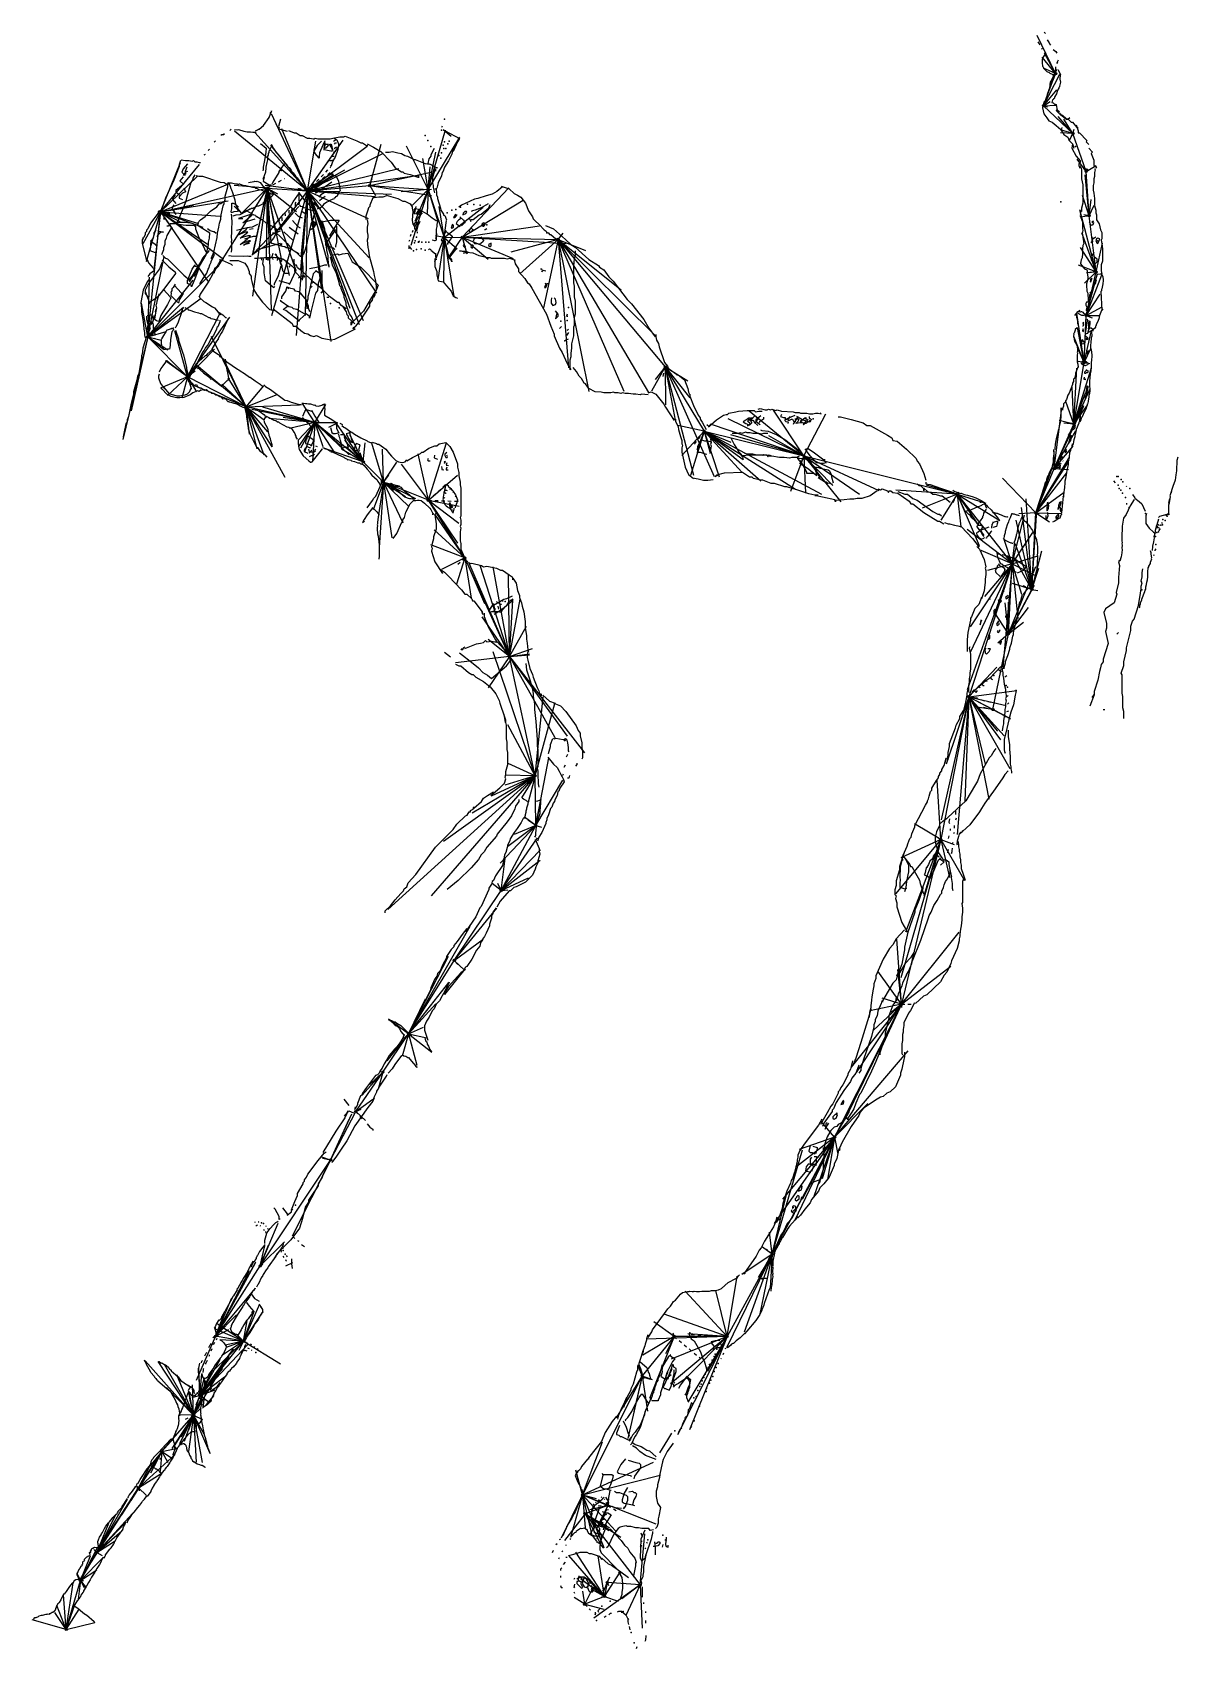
# Model space of a CAD drawing. Header units: millimetres. Extents: x 53 to 158, y -16 to 133.
import ezdxf

# ---------------------------------------------------------------- set-up
doc = ezdxf.new("R2010")
doc.units = ezdxf.units.MM
doc.linetypes.add('DASH', pattern=[0.6, 0.3, -0.3])

msp = doc.modelspace()

# ---------------------------------------------------------------- linework, layer by layer
at = {"layer": 'Black', "color": 0}
for points in [[(145.842, 133.01), (145.962, 132.89)], [(145.272, 132.14), (145.452, 131.87)], [(145.602, 131.54), (145.632, 131.45)], [(145.902, 131.15), (145.902, 130.97), (145.782, 130.79), (145.662, 130.52), (145.662, 130.1), (145.692, 129.98), (145.692, 129.89), (145.752, 129.83), (145.812, 129.68), (146.112, 129.41), (146.322, 129.32), (146.382, 129.26), (146.592, 129.17), (146.652, 129.11), (146.712, 129.11)], [(146.142, 132.32), (146.322, 132.05), (146.352, 131.96), (146.442, 131.84)], [(146.682, 131.42), (146.922, 131.24), (147.012, 131.09)], [(147.102, 129.59), (147.312, 129.2), (147.342, 129.11), (147.312, 129.05), (147.312, 128.96), (147.282, 128.81), (147.282, 128.69), (147.342, 128.42), (147.252, 128.06), (147.252, 128), (147.192, 127.94), (147.192, 127.88), (147.042, 127.61), (147.042, 127.55), (146.982, 127.34), (146.832, 127.1), (146.772, 126.89), (146.712, 126.89), (146.682, 126.83), (146.622, 126.8), (146.562, 126.56), (146.682, 126.53), (146.802, 126.38), (146.862, 126.41), (146.952, 126.35), (146.952, 126.29), (146.982, 126.23), (146.982, 126.14), (147.012, 126.02), (147.012, 125.9), (147.222, 125.72), (147.252, 125.66)], [(147.132, 130.46), (147.012, 130.19), (147.012, 130.13), (147.102, 130.22)], [(146.442, 128.48), (146.412, 128.42), (146.412, 128.33), (146.382, 128.27), (146.382, 128.09), (146.352, 127.94), (146.352, 127.88), (146.292, 127.76), (146.292, 127.7), (146.142, 127.28), (146.142, 127.19), (146.082, 127.07), (146.082, 127.01), (145.932, 126.44)], [(146.682, 129.08), (146.682, 128.93), (146.472, 128.51), (146.472, 128.42)], [(146.052, 126.95), (145.992, 126.77), (145.812, 126.59), (145.692, 126.05), (145.812, 125.51), (146.112, 125.15), (146.292, 124.85), (146.592, 124.73), (146.952, 124.43), (147.372, 124.07)], [(73.192, 123.942), (73.392, 124.022), (73.472, 124.102), (73.552, 124.102), (73.952, 124.422), (74.472, 125.182), (74.592, 125.502), (74.592, 125.622), (74.672, 125.702), (74.672, 125.782), (74.632, 125.662)], [(148.212, 125.15), (148.032, 124.97), (147.912, 124.97), (147.372, 125.39), (146.952, 125.81), (147.072, 125.93)], [(147.312, 125.57), (147.372, 125.45), (147.552, 125.39), (147.912, 125.03), (148.032, 125.03), (148.332, 124.73), (148.452, 124.73), (148.872, 124.25), (148.992, 124.25)], [(70.292, 123.682), (70.292, 123.562), (70.112, 123.562), (69.992, 123.502)], [(70.952, 124.102), (70.832, 123.982)], [(71.272, 124.062), (71.552, 124.022), (71.632, 124.062), (72.112, 123.902), (72.432, 123.862), (72.752, 123.862), (72.952, 123.822), (73.272, 123.822)], [(75.512, 125.002), (75.332, 124.342), (75.392, 124.222), (75.332, 124.042), (75.452, 124.102), (76.112, 123.922)], [(76.232, 123.982), (76.772, 123.742), (76.952, 123.742), (77.312, 123.502), (77.492, 123.502), (77.972, 123.262), (78.212, 123.262), (78.512, 123.202), (78.632, 123.202), (78.692, 123.262), (78.932, 123.202), (80.072, 123.202), (80.312, 123.262), (80.972, 123.382), (81.332, 123.382), (81.452, 123.442), (82.532, 123.022), (82.892, 122.842), (83.072, 122.842), (83.432, 122.602), (83.552, 122.602)], [(90.382, 124.362), (90.322, 124.242)], [(90.502, 124.062), (91.222, 123.462)], [(90.682, 123.942), (91.582, 123.462), (92.002, 123.222), (91.822, 122.922), (91.402, 122.022)], [(147.492, 124.25), (147.432, 124.01), (147.672, 123.59), (148.032, 123.35), (148.152, 123.05), (148.452, 122.75), (148.572, 122.33), (148.572, 122.51)], [(148.812, 124.49), (148.992, 123.95), (148.992, 123.77), (149.112, 123.77), (149.772, 123.05)], [(68.972, 122.242), (68.852, 122.122)], [(69.512, 123.022), (69.392, 122.902)], [(83.482, 122.742), (84.082, 122.442), (84.382, 122.262), (84.742, 122.022), (85.702, 121.062), (86.062, 120.522), (86.662, 120.162), (86.782, 120.162), (86.902, 120.042), (87.442, 119.922), (88.162, 119.682), (88.282, 119.682), (88.162, 119.802)], [(89.662, 122.322), (89.362, 121.722), (89.362, 121.602), (89.182, 121.362), (89.062, 120.942), (89.302, 120.882), (89.782, 120.582), (89.962, 120.522), (89.962, 120.522)], [(91.642, 122.682), (91.342, 122.082), (91.282, 121.782), (90.982, 121.182), (90.622, 120.582), (90.502, 120.222), (90.382, 120.102), (90.322, 119.802), (90.022, 119.142), (89.902, 118.662), (89.902, 118.662)], [(148.452, 122.75), (148.392, 122.33), (148.812, 121.61), (149.172, 121.19), (149.172, 121.07), (149.052, 120.89), (149.052, 120.71), (149.112, 120.59), (149.232, 120.71)], [(149.772, 123.05), (149.712, 122.93), (149.952, 122.69)], [(149.952, 122.33), (150.312, 121.97), (150.192, 121.85), (150.432, 121.25), (150.432, 120.77), (150.672, 120.59), (150.612, 120.47)], [(66.286, 121.208), (66.166, 120.848), (66.166, 120.668), (65.686, 119.408), (64.906, 117.728), (64.546, 116.708), (64.426, 116.588), (64.426, 116.468)], [(66.346, 121.268), (66.766, 121.208), (67.066, 121.208), (67.366, 121.148), (67.486, 121.208), (67.606, 121.088), (67.786, 121.088), (68.026, 121.028), (68.146, 121.028)], [(66.946, 120.908), (66.526, 120.428), (66.406, 120.128), (66.646, 119.888), (66.766, 119.888)], [(66.886, 120.608), (66.706, 120.188), (66.706, 120.008), (66.826, 120.008)], [(68.552, 121.762), (68.432, 121.702)], [(85.162, 121.962), (85.522, 121.962), (85.822, 122.022), (86.062, 121.962), (86.302, 121.902), (86.662, 121.842), (86.962, 121.662), (87.202, 121.602), (87.802, 121.302), (87.922, 121.302), (88.822, 120.942), (89.242, 120.882)], [(149.112, 120.53), (149.232, 120.59), (149.292, 120.35), (149.292, 119.51), (149.412, 118.97), (149.412, 117.29), (149.292, 116.81), (149.292, 116.51)], [(67.606, 119.888), (67.426, 119.588), (67.426, 119.468), (67.246, 119.168), (66.946, 118.088), (66.766, 117.368), (66.046, 115.628), (65.926, 115.508)], [(66.526, 119.708), (66.226, 119.348), (66.586, 118.988)], [(66.946, 120.188), (66.766, 120.128), (66.526, 119.828)], [(67.726, 119.828), (67.966, 119.768), (68.326, 119.768), (69.946, 119.228), (70.306, 119.168), (70.486, 119.048), (70.606, 119.048), (70.606, 118.748), (70.366, 117.908), (70.366, 117.488)], [(89.722, 118.242), (89.722, 118.242), (89.602, 118.722), (89.602, 118.902), (89.542, 119.142), (89.542, 119.682), (89.782, 120.462), (89.782, 120.222)], [(150.492, 120.47), (150.552, 120.35), (150.492, 120.11), (150.492, 119.75), (150.432, 119.51), (150.432, 119.15), (150.372, 118.91), (150.372, 118.49), (150.432, 118.19), (150.492, 117.71), (150.492, 117.11)], [(65.806, 118.028), (65.626, 117.788), (65.566, 117.608), (65.866, 117.248)], [(66.526, 118.988), (65.866, 118.448), (65.866, 118.328), (66.286, 117.968)], [(66.586, 118.688), (66.766, 118.328), (66.466, 118.208), (66.166, 117.848), (66.166, 117.728), (66.466, 117.608)], [(85.282, 117.942), (84.922, 117.822), (84.562, 117.822), (84.142, 117.762), (84.022, 117.762), (83.722, 117.102), (83.722, 116.982), (83.602, 116.862), (83.542, 116.622), (83.362, 116.082), (83.362, 115.782)], [(85.282, 118.122), (85.222, 118.002), (86.302, 117.702), (86.782, 117.462), (86.962, 117.462), (87.442, 117.222), (87.562, 117.042), (87.682, 117.042)], [(89.842, 118.662), (89.842, 118.462), (89.882, 118.302), (89.882, 118.062), (89.962, 117.822), (89.962, 117.702), (90.242, 116.822), (90.282, 116.622), (90.402, 116.462), (90.522, 116.262), (90.522, 116.182), (90.642, 116.142), (90.802, 115.742)], [(95.962, 118.782), (95.422, 118.362), (95.002, 118.122), (94.462, 117.942), (93.682, 117.702), (93.382, 117.642), (92.182, 117.102), (91.942, 116.922)], [(95.842, 118.842), (96.562, 118.602), (97.042, 118.182), (97.342, 118.002), (97.642, 117.822), (98.062, 117.282), (98.362, 116.562), (98.722, 116.022), (98.782, 115.842), (99.502, 115.122)], [(64.366, 116.588), (64.246, 116.468), (64.246, 116.348), (63.526, 115.448), (63.286, 114.908), (63.166, 114.788), (63.166, 114.668), (63.046, 114.548), (63.046, 114.368), (62.746, 113.888), (62.746, 113.708)], [(65.686, 117.128), (65.506, 116.828), (65.866, 116.228)], [(67.846, 115.448), (68.146, 115.748), (68.566, 116.048), (69.046, 116.528), (69.646, 116.948), (69.886, 117.248), (70.006, 117.248), (70.246, 117.428)], [(87.562, 117.162), (87.682, 116.502), (87.622, 115.722), (87.682, 115.302), (87.982, 115.542), (88.162, 115.902), (88.582, 116.382)], [(90.142, 115.602), (89.842, 115.662), (89.482, 115.902), (89.002, 116.262), (88.582, 116.502)], [(149.352, 116.63), (149.292, 116.63), (149.202, 116.42), (149.202, 116.33), (149.172, 116.27), (149.202, 116.21), (149.172, 116.12), (149.382, 115.55), (149.382, 114.92), (149.412, 114.8), (149.382, 114.62), (149.352, 114.5), (149.382, 114.44), (149.382, 114.35), (149.412, 114.23), (149.412, 114.08), (149.442, 114.02), (149.442, 113.93), (149.472, 113.75), (149.472, 113.69), (149.502, 113.57), (149.412, 113.39), (149.412, 113.27), (149.382, 113.21), (149.382, 112.94)], [(150.492, 117.05), (150.612, 116.63), (150.612, 116.39), (150.672, 116.21), (150.672, 115.73), (150.912, 115.37), (151.032, 114.83), (151.152, 114.59), (151.152, 113.99), (151.092, 113.87), (151.152, 113.57), (151.212, 113.03), (151.212, 111.95), (151.092, 111.59), (151.092, 111.05), (151.152, 110.75)], [(64.006, 114.788), (63.826, 114.548), (63.826, 114.428)], [(64.306, 114.668), (64.486, 114.668), (64.726, 114.608), (64.486, 114.608), (64.186, 114.308), (64.126, 114.188)], [(65.446, 114.968), (65.026, 114.308), (64.966, 114.068), (64.846, 113.768), (64.846, 113.468), (64.726, 113.168), (64.726, 112.988), (64.546, 112.508)], [(67.186, 115.448), (66.706, 115.508), (66.106, 115.508), (65.866, 115.388), (65.326, 115.388), (65.146, 115.148), (65.026, 115.148)], [(67.906, 115.328), (67.906, 115.328), (67.606, 115.208), (66.826, 115.208), (66.526, 115.268), (66.166, 115.328)], [(67.486, 115.328), (67.666, 115.088), (67.666, 114.908), (67.966, 114.128), (68.386, 113.348), (68.626, 112.808)], [(83.482, 115.782), (83.542, 115.362), (83.482, 115.062), (83.482, 114.642), (83.542, 114.342), (83.542, 114.102), (83.482, 113.862), (83.542, 113.202), (83.602, 112.962), (83.662, 112.422), (84.082, 110.982), (84.142, 110.622), (84.262, 110.142), (84.322, 109.602), (84.322, 109.242), (84.202, 109.002), (84.202, 108.822), (84.082, 108.582)], [(87.682, 114.762), (87.622, 114.582)], [(87.802, 115.302), (87.742, 115.122)], [(88.102, 114.642), (88.102, 114.522)], [(88.342, 115.602), (88.222, 115.302)], [(89.962, 115.602), (89.902, 115.302), (89.902, 115.122), (89.842, 114.882), (89.842, 114.222), (89.782, 113.982)], [(99.322, 115.302), (99.802, 114.822), (99.982, 114.702), (100.042, 114.522), (100.162, 114.582), (100.282, 114.402), (100.402, 114.402), (101.302, 113.622)], [(99.922, 115.222), (100.642, 114.902), (101.762, 113.942), (102.242, 113.462), (102.642, 113.222), (103.922, 112.102), (104.802, 111.542), (104.882, 111.382), (105.282, 111.142), (105.762, 110.502), (106.162, 110.102), (107.442, 108.422), (107.842, 108.022), (108.962, 106.582), (109.442, 105.782), (110.002, 104.982)], [(150.012, 115.55), (150.132, 115.31), (150.252, 115.25), (150.372, 115.31), (150.432, 115.49), (150.372, 115.61), (150.252, 115.55), (150.372, 115.43)], [(62.866, 114.128), (62.746, 113.888), (62.746, 113.588), (63.046, 112.448), (63.106, 112.208), (63.166, 111.968), (63.226, 112.088)], [(63.526, 113.648), (63.526, 113.228), (63.466, 112.928), (63.946, 112.748)], [(63.826, 114.128), (63.526, 113.768), (63.826, 113.588), (64.066, 113.408), (63.946, 113.408)], [(87.382, 113.862), (87.322, 113.742)], [(87.322, 113.382), (87.322, 113.082)], [(87.382, 113.262), (87.562, 113.022)], [(87.502, 114.402), (87.442, 114.222)], [(88.282, 113.742), (88.222, 113.622), (88.222, 113.742), (88.342, 113.802)], [(89.902, 114.462), (89.842, 114.222), (89.842, 113.862), (89.722, 113.802), (89.482, 113.862)], [(89.662, 113.742), (89.662, 113.742)], [(91.222, 112.182), (91.282, 111.882), (91.102, 112.302), (91.762, 113.142)], [(149.352, 113.12), (149.352, 112.97), (149.382, 112.82), (149.382, 112.46), (149.352, 112.4), (149.352, 112.25), (149.262, 112.07), (149.262, 112.01), (149.232, 111.95), (149.232, 111.86), (149.202, 111.74), (149.202, 111.68), (149.352, 111.5), (149.472, 111.32), (149.532, 111.29), (149.562, 111.23), (149.772, 111.14), (149.802, 111.08), (149.802, 110.87), (149.832, 110.72), (149.832, 110.63), (149.862, 110.57), (149.862, 110.27), (149.742, 109.85), (149.742, 109.52), (149.772, 109.4), (149.772, 109.19), (149.862, 108.98), (149.862, 108.77), (149.892, 108.56), (149.892, 108.32), (149.862, 108.2), (149.892, 108.14)], [(150.372, 113.81), (150.192, 113.63), (150.312, 113.81), (150.312, 114.11), (150.252, 113.93), (150.612, 114.17)], [(150.732, 113.87), (150.672, 113.63), (150.792, 113.57), (150.972, 113.99), (150.792, 114.05), (150.672, 113.99), (150.612, 113.81), (150.672, 113.69)], [(64.606, 111.848), (64.366, 111.248), (63.346, 109.868), (63.046, 109.268), (63.046, 108.968), (63.346, 108.548)], [(63.226, 112.088), (63.346, 111.788), (63.766, 111.308), (63.886, 111.068), (63.466, 110.768), (63.286, 110.528)], [(64.606, 112.028), (65.206, 111.428), (65.866, 110.888)], [(64.666, 112.448), (64.906, 112.208), (65.086, 112.148), (66.586, 110.648), (67.186, 110.168)], [(68.926, 112.928), (68.326, 112.208), (68.146, 111.848), (67.966, 111.608), (67.366, 110.588), (67.006, 110.168)], [(67.126, 110.048), (68.566, 112.388), (68.626, 112.508), (68.026, 111.488), (67.786, 110.888), (67.486, 110.528)], [(70.006, 112.088), (69.406, 110.948), (69.406, 110.828)], [(69.886, 112.088), (70.006, 111.968), (70.126, 112.028), (70.966, 111.668), (71.086, 111.548)], [(70.832, 112.002), (71.612, 112.002), (72.212, 111.762), (72.452, 111.402), (72.632, 110.982), (72.632, 110.802), (72.812, 110.562), (72.812, 110.322), (72.872, 110.082), (73.052, 109.302), (73.352, 108.822), (73.832, 108.162), (74.492, 107.502), (74.972, 107.382)], [(89.122, 113.022), (89.242, 113.082), (89.362, 113.022)], [(89.362, 112.962), (89.782, 112.602), (89.782, 112.482)], [(89.722, 112.182), (89.722, 111.462), (89.902, 110.982), (89.902, 110.682), (90.022, 110.142), (90.502, 110.022), (90.802, 109.662), (91.222, 109.182), (91.402, 108.762), (91.642, 108.582), (91.822, 108.522)], [(89.782, 112.662), (89.782, 112.362), (89.842, 112.062)], [(92.782, 112.782), (92.542, 112.842), (92.242, 112.842), (92.002, 112.902), (92.182, 112.902)], [(97.162, 112.002), (96.622, 112.182), (96.382, 112.122), (96.142, 112.182), (94.942, 112.182), (94.822, 112.242), (94.582, 112.242), (93.802, 112.422), (93.262, 112.662), (92.602, 112.722), (92.362, 112.662), (92.542, 112.722), (92.722, 112.662)], [(97.042, 112.102), (97.122, 111.702), (97.442, 111.222), (97.442, 110.982), (98.002, 110.342), (98.242, 109.942), (98.402, 109.862), (98.642, 109.462), (100.002, 107.062), (100.402, 105.942), (100.722, 105.222), (100.722, 105.062), (101.202, 103.942), (101.442, 103.542), (101.922, 102.502), (102.162, 102.102), (102.242, 101.942)], [(150.432, 112.73), (150.252, 112.43), (150.192, 112.07), (150.312, 111.89), (150.612, 111.77), (150.732, 111.89), (150.732, 112.13), (150.492, 112.31)], [(63.406, 110.468), (63.406, 110.288), (63.226, 110.048), (62.866, 109.268), (62.626, 108.128), (62.686, 107.588), (62.686, 107.228), (62.866, 106.388), (62.926, 105.728), (62.926, 105.668), (62.986, 105.368), (62.986, 105.128), (63.046, 104.888)], [(65.866, 110.828), (64.726, 109.328), (64.306, 108.788), (64.246, 108.668), (64.366, 108.968)], [(67.966, 111.308), (67.666, 110.468), (67.306, 109.568), (67.306, 109.688), (66.946, 109.868), (66.946, 110.168), (67.366, 111.188), (67.546, 111.488), (67.606, 111.608), (67.606, 111.488), (67.906, 111.428), (67.846, 111.308)], [(69.756, 111.508), (69.436, 111.228), (69.236, 110.708), (68.916, 110.108), (68.116, 108.908), (67.996, 108.628), (68.076, 108.708)], [(150.252, 110.33), (150.222, 110.24), (150.132, 110.15), (150.132, 110.09), (150.102, 110.03), (150.192, 110.06), (150.252, 110.33), (150.132, 110.24), (150.102, 110.18)], [(150.462, 109.94), (150.372, 109.82), (150.432, 109.76), (150.492, 109.76), (150.612, 109.94), (150.612, 110.03), (150.672, 110.21), (150.582, 110.24), (150.462, 110.15)], [(150.792, 110.75), (151.002, 110.78), (151.092, 110.78), (151.152, 110.72), (151.242, 110.51), (151.272, 110.21), (151.272, 110.06), (151.242, 109.94), (151.242, 109.85), (151.182, 109.55), (151.152, 109.4), (151.122, 109.34), (151.122, 109.22), (151.062, 109.16), (151.152, 107.42)], [(63.046, 109.148), (63.406, 108.188), (63.406, 108.008), (63.466, 108.188), (64.126, 108.608), (64.366, 108.848)], [(64.246, 108.668), (64.126, 108.248), (64.066, 108.008), (64.006, 107.888), (64.066, 107.648), (64.006, 107.348), (63.886, 106.628)], [(64.726, 109.328), (65.326, 108.668), (65.386, 108.488)], [(65.806, 109.808), (65.626, 109.508), (65.506, 109.388), (65.506, 109.208), (65.386, 109.088), (65.446, 108.968), (65.386, 108.788), (66.046, 108.128)], [(65.746, 109.688), (66.346, 109.028), (66.526, 108.968), (66.166, 108.368), (66.106, 108.068)], [(84.102, 109.002), (83.942, 108.362), (83.702, 108.042), (83.702, 107.802), (82.902, 106.602), (82.422, 105.962), (82.182, 105.722), (82.262, 105.882)], [(150.162, 109.04), (150.042, 108.77), (150.012, 108.59), (150.072, 108.59), (150.132, 108.65), (150.192, 108.8), (150.192, 108.95), (150.222, 109.07), (150.222, 109.13), (150.102, 109.04), (150.072, 108.98)], [(65.386, 108.548), (65.086, 107.948), (64.906, 107.648), (64.486, 106.928), (64.306, 106.388), (64.066, 106.448), (63.826, 106.628)], [(66.596, 107.668), (66.436, 107.508), (66.436, 107.388), (66.356, 107.228), (66.356, 107.108), (66.076, 106.308), (65.876, 105.868), (65.796, 105.788)], [(66.676, 107.668), (66.956, 107.548), (66.996, 107.468), (67.156, 107.428), (67.596, 107.268), (67.956, 107.188), (68.116, 107.108), (68.236, 107.108), (68.916, 106.748), (68.996, 106.748), (69.076, 106.668), (69.276, 106.628), (69.596, 106.548), (69.796, 106.508)], [(68.036, 108.588), (68.436, 108.228), (68.636, 108.148), (69.236, 107.748), (69.436, 107.628), (69.756, 107.228), (69.996, 107.028), (69.876, 107.068)], [(69.796, 107.228), (70.196, 106.988), (70.436, 106.748), (70.516, 106.748)], [(74.822, 107.562), (76.582, 106.202), (76.662, 105.962), (76.902, 105.962), (77.382, 105.562), (77.702, 105.322), (78.022, 105.242), (78.262, 105.082), (78.582, 105.002), (78.822, 105.082), (79.302, 104.842), (80.182, 104.682), (80.502, 104.762), (82.422, 105.722)], [(149.142, 107.39), (148.932, 107.27), (148.632, 106.94)], [(148.842, 107.24), (149.112, 107.3), (149.172, 107.3), (149.202, 107.24), (149.232, 107.3), (149.292, 107.3), (149.412, 107.24), (149.472, 107.15), (149.622, 107.09), (149.712, 106.97)], [(149.802, 108.17), (149.742, 108.17), (149.682, 108.05), (149.682, 107.9), (149.772, 107.69), (149.742, 107.57), (149.742, 107.45), (149.802, 107.42)], [(149.682, 107.48), (149.832, 107.27), (149.832, 107.06), (149.772, 106.88)], [(151.242, 107.54), (151.122, 107.39), (150.942, 106.94), (150.942, 106.88), (150.912, 106.82), (150.912, 106.73), (150.792, 106.37), (150.642, 106.1), (150.642, 106.01), (150.582, 105.95), (150.582, 105.86), (150.492, 105.74), (150.372, 105.65), (150.312, 105.47)], [(63.166, 106.868), (63.166, 106.568), (63.286, 106.088), (63.226, 105.728), (63.346, 105.428), (63.406, 105.608)], [(63.226, 106.928), (63.466, 106.988), (63.646, 106.988), (63.766, 106.508), (63.706, 106.328), (63.766, 106.088), (63.766, 105.788), (63.946, 105.128), (63.526, 105.128), (63.406, 105.068), (63.406, 106.028)], [(65.016, 105.588), (65.356, 105.708), (65.436, 105.728), (65.516, 105.748)], [(65.636, 105.688), (65.596, 105.528), (65.496, 105.428), (65.376, 104.728), (65.356, 104.468), (65.336, 104.408), (65.336, 104.248), (65.296, 103.968), (65.276, 103.848)], [(65.456, 105.768), (65.616, 105.808), (65.656, 105.788), (65.596, 105.668)], [(69.916, 106.508), (69.916, 106.348), (69.716, 105.908), (69.636, 105.828), (69.596, 105.668), (69.316, 105.108), (69.156, 104.868), (68.796, 104.228), (68.596, 103.988), (68.476, 103.748), (68.356, 103.588), (67.876, 102.708), (67.876, 102.628), (67.636, 102.228), (67.396, 101.708), (67.156, 101.388), (67.156, 101.308), (67.076, 101.228), (67.156, 101.348)], [(70.676, 106.668), (70.156, 105.508), (70.036, 105.308), (69.756, 104.828), (69.756, 104.748), (69.596, 104.588), (69.196, 103.908), (69.156, 103.788)], [(148.902, 105.8), (148.722, 105.65), (148.722, 105.59), (148.602, 105.32), (148.542, 105.26), (148.572, 105.2), (148.542, 105.05), (148.542, 104.96), (148.602, 104.84), (148.602, 104.72), (148.662, 104.51), (148.812, 104.33), (148.902, 104.12), (148.902, 104.06), (148.932, 104), (148.932, 103.61), (148.902, 103.55), (148.932, 103.46), (148.902, 103.28), (148.902, 102.68), (148.962, 102.47), (148.962, 102.38), (148.992, 102.23), (148.992, 102.17), (148.962, 102.11)], [(148.872, 107.03), (148.842, 106.97), (148.842, 106.76), (148.902, 106.64), (148.932, 106.34), (148.932, 106.19), (148.992, 106.07), (148.992, 106.01), (149.022, 105.89)], [(148.962, 107.15), (149.232, 107), (149.292, 106.97), (149.502, 106.97), (149.682, 107.06)], [(149.382, 105.98), (149.442, 105.98), (149.502, 106.04), (149.472, 106.13), (149.502, 106.25), (149.442, 106.28), (149.412, 106.22)], [(149.412, 105.62), (149.382, 105.56), (149.412, 105.44), (149.472, 105.5), (149.472, 105.59), (149.412, 105.71), (149.412, 105.59)], [(149.832, 106.52), (149.802, 106.61), (149.802, 106.43), (149.622, 105.29), (149.742, 105.29), (149.862, 105.32), (149.922, 105.53), (149.922, 105.59), (149.952, 105.65), (149.922, 105.74), (149.952, 105.86), (149.952, 105.98), (149.982, 106.04), (149.952, 106.13), (149.982, 106.25), (149.982, 106.31)], [(149.712, 107.03), (149.862, 107.09)], [(149.892, 106.46), (150.042, 106.43), (150.072, 106.34), (150.072, 106.4), (150.072, 106.19), (150.012, 105.8)], [(150.162, 105.77), (150.072, 105.77), (150.012, 105.74), (149.892, 105.5), (150.012, 105.44), (150.282, 105.59), (150.342, 105.65), (150.192, 105.77), (149.982, 105.74)], [(63.166, 105.008), (62.806, 103.928), (62.746, 103.388), (62.686, 103.268), (62.686, 103.028), (62.626, 102.728), (62.446, 101.588), (62.326, 101.348), (62.266, 100.988), (61.966, 99.908), (61.966, 99.728), (61.726, 98.708), (61.666, 98.408), (61.606, 98.108), (61.486, 97.628), (61.366, 97.328), (61.366, 97.148), (61.246, 96.968), (61.066, 96.068), (61.006, 95.768)], [(64.536, 104.768), (64.496, 104.728), (64.496, 104.628), (64.516, 104.528), (64.516, 104.368), (64.576, 104.108), (64.616, 103.988), (64.676, 103.908), (64.716, 103.808)], [(64.996, 105.568), (64.976, 105.488), (64.716, 105.108), (64.536, 104.788)], [(65.836, 105.588), (66.116, 104.788), (66.116, 104.668), (66.516, 103.468), (66.556, 103.308), (66.716, 102.668), (66.836, 102.148), (66.836, 102.028), (66.996, 101.428)], [(110.082, 105.202), (110.082, 104.962), (110.142, 104.662), (110.322, 104.362), (110.382, 104.062), (110.862, 102.622), (111.162, 102.262), (111.162, 102.262), (111.222, 102.082), (111.882, 101.602), (112.002, 101.482), (112.122, 101.482), (112.722, 101.002), (113.022, 100.222), (113.082, 99.862), (113.202, 99.622), (113.202, 99.382)], [(149.412, 104.72), (149.322, 104.63), (149.322, 104.54), (149.292, 104.42), (149.292, 104.36), (149.382, 104.33), (149.532, 104.36), (149.562, 104.45), (149.382, 104.69)], [(149.832, 104.93), (149.682, 104.75), (149.742, 104.72), (149.892, 104.75), (149.862, 104.84), (149.652, 105.02)], [(150.192, 105.56), (150.192, 105.5), (150.222, 105.44), (150.222, 105.32), (150.252, 105.2), (150.252, 105.02), (150.192, 104.87), (150.192, 104.66), (150.162, 104.6), (150.162, 104.45), (150.132, 104.21), (150.132, 103.97), (150.192, 103.76), (150.252, 103.31), (150.252, 103.07), (150.222, 102.95), (150.222, 102.74), (150.192, 102.68), (150.192, 102.02)], [(65.076, 102.748), (64.996, 102.748), (64.676, 102.308), (64.476, 102.068), (64.316, 101.708)], [(64.756, 103.808), (65.096, 103.868), (65.236, 103.868)], [(65.076, 102.748), (65.436, 102.468), (65.796, 102.188), (66.516, 101.628), (66.796, 101.428), (66.996, 101.228)], [(69.276, 103.828), (68.756, 103.388), (68.636, 103.228), (68.556, 103.228), (67.676, 102.428)], [(69.276, 103.668), (69.276, 103.668), (69.796, 103.348), (69.876, 103.268), (69.876, 103.148), (70.036, 103.108), (70.116, 102.988), (70.196, 102.988), (70.276, 102.908)], [(70.396, 102.908), (70.396, 102.788), (70.476, 102.468), (70.476, 102.348), (70.636, 101.668), (70.756, 101.028), (70.796, 101.188)], [(70.396, 102.828), (70.556, 102.668), (71.556, 101.988), (71.676, 101.948), (71.796, 101.828), (72.196, 101.588), (72.636, 101.268), (72.716, 101.268), (73.156, 100.908), (73.436, 100.748), (73.636, 100.628), (73.716, 100.508), (73.916, 100.388), (73.836, 100.468)], [(149.682, 102.71), (149.502, 102.74), (149.442, 102.74), (149.292, 102.65), (149.262, 102.59), (149.292, 102.5), (149.592, 102.32), (149.652, 102.32), (149.922, 102.47), (149.892, 102.53), (149.622, 102.74), (149.562, 102.74)], [(149.922, 103.7), (149.862, 103.64), (149.802, 103.43), (149.802, 103.34), (149.982, 103.49), (149.832, 103.64)], [(64.316, 101.548), (64.276, 101.348), (64.276, 101.188), (64.436, 100.668), (64.636, 100.428)], [(66.876, 101.268), (66.996, 101.028), (66.996, 100.908), (67.116, 100.748), (67.276, 100.228), (67.156, 100.068), (67.116, 99.908), (66.916, 99.708), (66.676, 99.588), (66.236, 99.508), (65.996, 99.508), (65.476, 99.668), (65.316, 99.708), (64.756, 100.348), (64.676, 100.388), (64.716, 100.308), (64.876, 100.228)], [(67.796, 102.508), (67.716, 102.348), (68.116, 101.948), (68.396, 101.668), (68.996, 101.228), (69.036, 101.108), (69.236, 101.068), (69.916, 100.548), (70.076, 100.428)], [(109.362, 99.622), (108.762, 99.682), (108.642, 99.622), (108.222, 99.682), (107.982, 99.682), (107.562, 99.742), (107.262, 99.742), (107.022, 99.802), (106.842, 99.742), (106.602, 99.802), (106.302, 99.802), (106.182, 99.862), (105.942, 99.802), (105.282, 99.802), (105.042, 99.862), (104.502, 99.922), (103.902, 100.222), (103.602, 100.642), (103.482, 100.702), (103.242, 101.122), (103.002, 101.362), (102.762, 101.782), (102.462, 102.142)], [(148.952, 102.19), (148.752, 101.63), (148.752, 101.51), (148.632, 101.15), (148.552, 101.07), (148.552, 100.87), (148.472, 100.71), (148.472, 100.59), (148.152, 99.79), (148.032, 99.59), (147.912, 99.19), (147.832, 99.07), (147.832, 98.99), (147.632, 98.79), (147.632, 98.59), (147.552, 98.35), (147.552, 98.23)], [(150.132, 102.08), (150.162, 102.02), (150.162, 101.81), (150.102, 101.57), (150.102, 101.48), (150.072, 101.33), (150.072, 101.09), (150.042, 100.97), (150.042, 100.37), (150.072, 100.25), (150.072, 99.92), (150.042, 99.86), (150.042, 99.74), (149.982, 99.56), (149.982, 99.41), (149.892, 99.08), (149.892, 99.02), (149.832, 98.78), (149.802, 98.81), (149.802, 98.66), (149.742, 98.54), (149.712, 98.39), (149.442, 97.82), (149.322, 97.55), (149.262, 97.49), (149.232, 97.34), (149.142, 97.13)], [(149.532, 101.27), (149.502, 101.12), (149.502, 101.06), (149.682, 101.03), (149.502, 101.15)], [(149.742, 101.9), (149.562, 101.72), (149.562, 101.63), (149.652, 101.63), (149.742, 101.69), (149.802, 101.69), (149.892, 101.75), (149.922, 101.81), (149.832, 101.84), (149.772, 101.9), (149.712, 101.9), (149.682, 101.81)], [(68.276, 100.028), (68.156, 100.068), (67.996, 99.948), (67.876, 99.988), (67.436, 99.828), (67.196, 99.628), (66.596, 99.388), (66.236, 99.348), (66.236, 99.348), (65.956, 99.348), (65.796, 99.388), (65.436, 99.468), (65.036, 99.708), (64.596, 100.148), (64.476, 100.308)], [(67.356, 100.748), (67.356, 100.668), (67.476, 100.508), (67.676, 100.548), (67.756, 100.588), (67.876, 100.348), (68.036, 100.268), (68.156, 100.268), (68.516, 100.068), (68.676, 100.108), (68.916, 99.908), (69.076, 99.868), (69.156, 99.788), (69.356, 99.788), (69.556, 99.628), (69.676, 99.628), (69.916, 99.468), (69.996, 99.468), (70.156, 99.268), (70.316, 99.308), (70.436, 99.268), (70.676, 98.988), (70.716, 99.068), (70.756, 98.988), (70.916, 98.948), (71.196, 98.868), (71.356, 98.828), (71.596, 98.748), (71.796, 98.628), (72.036, 98.508), (72.196, 98.468), (72.236, 98.388), (72.316, 98.428), (72.396, 98.388)], [(70.756, 101.148), (70.676, 101.068), (70.636, 100.908), (70.556, 100.908), (70.076, 100.428)], [(73.956, 100.548), (74.116, 100.388), (74.596, 100.108), (75.916, 99.148), (76.116, 99.108), (76.476, 98.948), (76.836, 98.868), (77.236, 98.748), (77.436, 98.748)], [(109.362, 99.802), (109.662, 99.922), (110.082, 99.682), (110.802, 98.782), (110.982, 98.482), (111.762, 97.282), (111.702, 97.462)], [(149.802, 100.46), (149.742, 100.25), (149.742, 100.16), (149.652, 99.8), (149.652, 99.74), (149.592, 99.62), (149.592, 99.5), (149.562, 99.41), (149.592, 99.35), (149.652, 99.32), (149.682, 99.44), (149.772, 99.56), (149.772, 99.71), (149.802, 99.77), (149.802, 99.86), (149.862, 100.13), (149.892, 100.4), (149.832, 100.46)], [(72.226, 98.418), (72.316, 98.058), (72.316, 97.998), (72.346, 97.938), (72.346, 97.848), (72.376, 97.788), (72.376, 97.548), (72.406, 97.428), (72.466, 97.008), (72.496, 96.738), (72.526, 96.678), (72.526, 96.528), (72.676, 96.048), (73.066, 95.238), (73.276, 94.908), (73.306, 94.848), (73.396, 94.788), (73.576, 94.518), (73.936, 94.218), (73.996, 94.128), (74.056, 94.098), (74.236, 93.888)], [(77.076, 95.548), (76.956, 95.748), (76.956, 95.828), (76.876, 95.908), (76.876, 95.988), (76.756, 96.188), (76.596, 96.428), (76.436, 96.548), (76.356, 96.548), (76.276, 96.628), (76.116, 96.668), (75.436, 97.028), (75.356, 97.108), (75.236, 97.108), (75.076, 97.228), (74.916, 97.268), (74.396, 97.548), (74.116, 97.668), (74.036, 97.788), (73.956, 97.788), (73.596, 98.068), (73.156, 98.308)], [(77.476, 98.868), (77.636, 98.868), (77.796, 98.828), (77.916, 98.828), (78.076, 98.788), (78.276, 98.788), (78.596, 98.668), (78.676, 98.708), (78.756, 98.628), (78.996, 98.588), (79.316, 98.668), (79.396, 98.748), (79.556, 98.788), (79.596, 98.668), (79.596, 98.668), (79.596, 98.788), (79.556, 98.628), (79.556, 98.708), (79.556, 98.428), (79.596, 98.348), (79.556, 98.068), (79.556, 97.748), (80.236, 97.348), (80.756, 96.988), (80.436, 97.188)], [(77.556, 97.668), (77.556, 97.668), (77.756, 98.108), (77.876, 98.268), (78.076, 98.228), (78.276, 98.148), (78.396, 98.148), (78.396, 98.068)], [(78.356, 98.228), (78.676, 97.668), (78.996, 97.148), (78.916, 96.948), (78.716, 96.828), (78.476, 96.668)], [(113.202, 99.682), (113.202, 99.502), (113.562, 98.662), (113.982, 97.762), (114.162, 97.522), (114.162, 97.402), (114.342, 97.102), (114.702, 96.442)], [(119.502, 98.302), (119.682, 98.362), (120.162, 98.242), (120.342, 98.242), (120.462, 98.302), (120.642, 98.242), (120.762, 98.302), (121.122, 98.182), (121.242, 98.242), (121.662, 98.122), (122.742, 98.062), (122.922, 98.002), (123.282, 98.002), (123.402, 97.942), (124.002, 97.942), (124.242, 97.882), (124.542, 97.882), (124.782, 97.942), (125.022, 97.942), (125.322, 97.882), (125.202, 97.942)], [(147.432, 98.43), (147.402, 98.37), (147.402, 98.13), (147.372, 97.98), (147.402, 97.92), (147.372, 97.83), (147.372, 97.56), (147.342, 97.32), (147.312, 97.08), (147.192, 96.6), (147.192, 96.51), (147.132, 96.39), (147.132, 96.3), (146.952, 95.58), (146.922, 95.43), (146.862, 95.1), (146.862, 94.95), (146.832, 94.8), (146.832, 94.59)], [(149.442, 98.52), (149.292, 98.19), (149.262, 98.04), (149.172, 97.74), (149.172, 97.59), (149.112, 97.35), (149.112, 97.2), (149.052, 97.08), (149.052, 97.02), (148.812, 96.45), (148.782, 96.21), (148.662, 95.88), (148.662, 95.76), (148.572, 95.49), (148.572, 95.43), (148.542, 95.37), (148.542, 95.28), (148.512, 95.16), (148.512, 95.1), (148.422, 94.92), (148.452, 95.13)], [(74.266, 97.638), (74.026, 97.458), (73.966, 97.278), (73.996, 97.218), (73.996, 97.128), (74.296, 96.558), (74.356, 96.228), (74.386, 96.078), (74.416, 96.018), (74.416, 95.928), (74.566, 95.598), (74.566, 95.538), (74.716, 95.058), (74.716, 94.908), (74.746, 94.848)], [(77.516, 97.548), (77.916, 97.108), (78.116, 96.988), (78.236, 96.788), (78.356, 96.748)], [(79.956, 96.668), (80.636, 96.988), (80.676, 96.668), (80.676, 96.548), (80.876, 96.108)], [(80.966, 97.028), (81.206, 96.908)], [(81.146, 96.818), (81.326, 96.668), (81.416, 96.638), (81.986, 96.218), (82.076, 96.188), (82.316, 96.008), (82.916, 95.678), (83.486, 95.408), (83.546, 95.348), (83.786, 95.228), (83.846, 95.228), (83.906, 95.198)], [(111.882, 97.402), (111.882, 97.222), (112.122, 96.682), (112.182, 96.442), (112.362, 95.782), (112.482, 95.422), (112.482, 95.122), (112.542, 95.002), (112.482, 94.762), (112.482, 94.342), (112.782, 92.962), (113.082, 92.302), (113.562, 91.942)], [(115.062, 96.862), (115.002, 96.682), (114.762, 96.862)], [(114.942, 96.802), (114.942, 96.682), (115.662, 97.342), (116.322, 97.762), (116.562, 97.822), (116.682, 97.822), (116.802, 97.942), (117.462, 98.062), (117.702, 98.122), (118.482, 98.182), (119.142, 98.182), (119.262, 98.062), (119.562, 98.122), (119.862, 98.122)], [(126.862, 97.602), (127.102, 97.602), (128.062, 97.362), (129.182, 97.042), (129.502, 96.802), (129.822, 96.802), (131.422, 95.922), (131.822, 95.682), (131.902, 95.442), (132.302, 95.362), (133.182, 94.642), (134.062, 93.762), (134.142, 93.522), (134.382, 93.282), (134.782, 92.402), (134.942, 91.762)], [(148.552, 96.87), (148.472, 96.47), (148.552, 96.43), (148.672, 96.55), (148.752, 96.75), (148.712, 96.83), (148.632, 96.79)], [(148.832, 97.79), (148.832, 97.71), (148.632, 97.23), (148.672, 97.15), (148.832, 97.31), (148.792, 97.47), (148.752, 97.55), (148.752, 97.71)], [(77.116, 95.508), (77.116, 95.188), (77.156, 94.908), (77.236, 94.588), (77.596, 94.028), (78.116, 93.548), (78.276, 93.428), (78.356, 93.428)], [(77.916, 95.508), (77.996, 95.788), (77.836, 95.508), (77.796, 95.148), (78.036, 95.108), (78.196, 95.068), (78.356, 94.908)], [(77.996, 95.868), (78.476, 95.548), (78.556, 95.468), (78.476, 95.228), (78.356, 95.028), (78.356, 94.948)], [(80.116, 96.628), (80.236, 96.148), (80.356, 96.068), (80.556, 96.068), (80.716, 96.108), (80.876, 96.148)], [(81.146, 94.688), (81.146, 94.958), (81.026, 95.438), (80.966, 95.678), (80.906, 95.798), (80.906, 95.888), (80.846, 96.008)], [(80.996, 95.258), (81.086, 94.898), (81.086, 94.748), (81.116, 94.688), (81.176, 94.658)], [(81.026, 95.978), (81.326, 95.978), (81.446, 95.558), (81.506, 95.318)], [(81.356, 95.738), (81.686, 95.018), (81.686, 94.958), (81.746, 94.838), (81.746, 94.778), (81.626, 94.778), (81.566, 94.808), (81.416, 94.808), (81.296, 94.748), (81.236, 94.778)], [(81.596, 96.068), (81.806, 96.128), (81.896, 96.188), (81.896, 96.008), (82.016, 95.678), (82.016, 95.618), (82.076, 95.378), (82.166, 95.258), (82.166, 95.198), (82.106, 95.258), (82.046, 95.228)], [(81.596, 96.038), (81.596, 95.948), (81.716, 95.768), (81.776, 95.618), (81.986, 95.288), (81.986, 95.228)], [(83.934, 95.276), (84.334, 95.156), (84.454, 95.076), (84.574, 95.076), (85.214, 94.636), (85.534, 94.196), (85.734, 93.996), (86.134, 93.596), (86.374, 93.476), (86.534, 93.436), (86.734, 93.396), (86.974, 93.476), (87.134, 93.636)], [(148.312, 95.91), (148.112, 95.31), (148.112, 95.19), (148.312, 95.43), (148.392, 95.83), (148.152, 95.95), (148.072, 96.03)], [(77.796, 94.748), (77.676, 94.548), (77.676, 94.428), (78.036, 94.268)], [(77.956, 94.868), (78.156, 94.788), (78.276, 94.788)], [(78.076, 94.628), (78.156, 94.388), (78.356, 94.388), (78.436, 94.348)], [(78.236, 94.348), (78.156, 94.268), (78.396, 94.548), (78.316, 94.468)], [(78.596, 94.188), (78.476, 94.028), (78.316, 94.028), (78.156, 93.908)], [(79.356, 94.668), (79.116, 94.388), (78.756, 93.908), (78.516, 93.628), (78.356, 93.428)], [(78.516, 94.428), (78.436, 94.388)], [(78.716, 94.628), (78.596, 94.388), (78.716, 94.468)], [(78.676, 94.588), (78.676, 94.508)], [(78.716, 94.948), (78.876, 94.868)], [(79.496, 94.748), (79.556, 94.688), (79.856, 94.598), (80.036, 94.478), (80.186, 94.418), (80.216, 94.328), (80.216, 94.418), (80.846, 94.118), (81.326, 93.878), (81.386, 93.818), (81.656, 93.698), (81.686, 93.638), (81.746, 93.668), (81.986, 93.608), (82.046, 93.548), (82.316, 93.488), (82.616, 93.368), (82.766, 93.368), (82.886, 93.278), (82.946, 93.278), (83.006, 93.248)], [(82.436, 95.138), (82.436, 95.048), (82.346, 94.868), (82.346, 94.808), (82.286, 94.598), (82.376, 94.538), (82.766, 94.478), (82.826, 94.448)], [(82.436, 95.168), (82.766, 95.048), (82.826, 94.988), (82.706, 94.658), (82.706, 94.598), (82.676, 94.538)], [(87.134, 93.566), (87.674, 93.866), (88.394, 94.226), (88.514, 94.346), (88.634, 94.346), (89.174, 94.706), (89.714, 94.946), (89.894, 94.946), (90.134, 95.126), (90.734, 95.246), (91.094, 94.886), (91.394, 94.346), (91.814, 93.266), (91.814, 92.966), (91.934, 92.486), (91.934, 92.186), (92.054, 91.586), (92.054, 91.346), (92.114, 91.046), (92.114, 88.466), (92.054, 88.346), (92.114, 88.106), (92.114, 87.686), (92.054, 87.506), (92.114, 87.386), (92.054, 87.026), (92.054, 86.186), (92.114, 85.946), (92.114, 85.406), (92.534, 84.446), (92.774, 84.266)], [(89.694, 94.076), (89.654, 93.836), (89.974, 93.716)], [(90.814, 94.316), (90.654, 94.156), (90.654, 94.036), (90.734, 93.876), (90.854, 93.876), (90.894, 93.956), (90.814, 94.076)], [(146.712, 94.59), (146.712, 94.41), (146.742, 94.29), (146.712, 93.9), (146.682, 93.84), (146.682, 93.51), (146.652, 93.27), (146.592, 93.06), (146.592, 93), (146.562, 92.88), (146.592, 92.82)], [(147.582, 93.9), (147.402, 93.9), (147.312, 93.78), (147.342, 93.69), (147.522, 93.75), (147.462, 93.93)], [(147.912, 94.59), (147.822, 94.53), (147.762, 94.35), (147.792, 94.29), (147.912, 94.41), (147.882, 94.56)], [(148.392, 94.92), (148.362, 94.77), (148.272, 94.56), (148.272, 94.5), (148.182, 94.29), (148.152, 93.93), (148.152, 93.84), (148.092, 93.66), (148.122, 93.6), (148.092, 93.54)], [(158.152, 93.902), (158.072, 93.582), (158.072, 93.222), (158.032, 93.022), (158.032, 92.622), (157.992, 92.262), (157.912, 91.782), (157.712, 91.182), (157.592, 90.822), (157.552, 90.622)], [(83.006, 93.308), (83.216, 93.128), (83.486, 92.798), (83.756, 92.468), (83.786, 92.378), (83.906, 92.228), (84.416, 91.808), (84.476, 91.658), (84.656, 91.418), (84.656, 91.328)], [(89.094, 93.756), (89.054, 93.636), (89.094, 93.556), (89.294, 93.556)], [(90.334, 93.036), (90.374, 92.836), (90.374, 92.756), (90.534, 92.716)], [(90.694, 93.516), (90.614, 93.436), (90.654, 93.516), (90.654, 93.396), (90.574, 93.316)], [(90.814, 93.356), (90.774, 93.156), (90.974, 93.116)], [(90.814, 92.956), (90.774, 92.796), (90.774, 92.716), (90.934, 92.716)], [(125.022, 90.382), (124.722, 90.382), (124.182, 90.502), (122.982, 90.922), (122.742, 90.982), (122.142, 91.162), (121.962, 91.162), (121.002, 91.462), (120.702, 91.462), (119.922, 91.762), (119.742, 91.762), (119.082, 91.942), (118.962, 92.062), (118.722, 92.062), (118.062, 92.482), (116.382, 92.422), (115.662, 92.242), (115.542, 92.122), (115.782, 92.242)], [(146.562, 92.94), (146.292, 92.37), (146.292, 92.31), (146.172, 92.1), (146.112, 91.92), (146.052, 91.83), (146.052, 91.71), (145.902, 91.47)], [(147.342, 93.45), (147.192, 93.42), (147.072, 93.27), (147.102, 93.21), (147.162, 93.18), (147.282, 93.27), (147.162, 93.42)], [(147.372, 93.09), (147.312, 93.12), (147.222, 93), (147.222, 92.91), (147.252, 92.85), (147.312, 92.88), (147.312, 92.97), (147.252, 93.03)], [(148.032, 93.75), (148.032, 93.63), (148.062, 93.48), (148.062, 93.21), (148.002, 92.94), (147.942, 92.64), (147.912, 92.52), (147.912, 92.43), (147.882, 92.31), (147.822, 91.89), (147.762, 91.68), (147.762, 91.41), (147.732, 91.23), (147.732, 91.02), (147.702, 90.96), (147.702, 90.87), (147.672, 90.69), (147.672, 90.6), (147.642, 90.45), (147.642, 90.21), (147.612, 90.3), (147.462, 88.77), (147.432, 88.71)], [(147.582, 93.54), (147.612, 93.51)], [(83.486, 89.228), (83.966, 89.908), (84.086, 90.108), (84.286, 90.308), (84.806, 91.468), (84.806, 91.708), (84.766, 91.588)], [(85.526, 91.316), (85.622, 91.184), (85.79, 90.872), (85.79, 90.848), (85.838, 90.848), (85.874, 90.872), (85.898, 90.872), (85.982, 90.932), (86.006, 90.932), (86.018, 90.956)], [(85.55, 91.352), (85.694, 91.484), (85.73, 91.472), (85.766, 91.436), (85.838, 91.316), (86.054, 91.004)], [(85.834, 91.316), (85.914, 91.196), (86.114, 91.016), (86.334, 90.796), (86.554, 90.576), (86.954, 90.236), (86.954, 90.236), (87.174, 90.136), (87.274, 90.116), (87.374, 90.096), (87.454, 90.096), (87.514, 90.076), (87.554, 90.096), (87.674, 90.056), (87.774, 90.036)], [(85.934, 91.256), (86.134, 91.236), (86.194, 91.236), (86.294, 91.216), (86.374, 91.236), (86.454, 91.236)], [(86.394, 91.276), (86.394, 91.236), (86.574, 91.116), (86.734, 90.956), (87.414, 90.396), (87.714, 90.096), (87.834, 90.016)], [(90.734, 91.406), (90.734, 91.346), (90.674, 91.166), (90.674, 91.076), (90.614, 90.866), (90.614, 90.776), (90.554, 90.656), (90.554, 90.566), (90.494, 90.206), (90.494, 90.086), (90.464, 90.026), (90.584, 89.636)], [(90.644, 90.926), (90.704, 90.866), (90.794, 90.866), (90.854, 90.836)], [(90.764, 91.406), (90.944, 91.286), (90.944, 91.226), (91.184, 91.016), (91.244, 90.926), (91.364, 90.836), (91.394, 90.746), (91.634, 90.416), (91.814, 89.966), (91.814, 89.906), (91.844, 89.846), (91.844, 89.816), (91.814, 89.906)], [(91.124, 90.956), (91.064, 90.926)], [(113.442, 92.002), (113.982, 91.882), (114.222, 91.822), (114.462, 91.762), (114.882, 91.762), (115.362, 91.822)], [(130.482, 90.802), (129.822, 90.322), (129.042, 90.082), (128.622, 90.082), (128.322, 90.022), (127.962, 90.022), (127.422, 89.962), (126.642, 89.902), (126.642, 89.782), (126.582, 89.962), (125.442, 90.202), (124.842, 90.322), (124.722, 90.322)], [(130.542, 90.962), (130.782, 90.882), (130.942, 90.962), (131.422, 90.802), (131.502, 90.642), (131.582, 90.802), (131.742, 90.802), (131.902, 90.642), (132.382, 90.562), (133.422, 89.842), (133.582, 89.602), (133.742, 89.602), (134.782, 88.802), (136.062, 88.002), (136.222, 88.002), (136.622, 87.762)], [(134.942, 91.602), (134.942, 91.442), (135.342, 91.362), (136.302, 91.042), (137.502, 90.642)], [(137.432, 90.852), (137.612, 90.732), (137.882, 90.642), (137.942, 90.672), (138.002, 90.612), (138.062, 90.612), (138.092, 90.552), (138.212, 90.582), (138.482, 90.462), (138.782, 90.402), (139.082, 90.312), (139.232, 90.282), (139.562, 90.162), (139.742, 90.042), (140.102, 89.862), (140.312, 89.712), (140.462, 89.532), (140.552, 89.472), (140.642, 89.352), (140.972, 89.052), (141.092, 88.902), (141.122, 88.812), (141.182, 88.782), (141.332, 88.572), (141.482, 88.392), (141.542, 88.362), (141.572, 88.272), (141.752, 88.122)], [(145.992, 91.62), (145.932, 91.56), (145.932, 91.5), (145.782, 91.02), (145.722, 90.72), (145.662, 90.36), (145.602, 90.09), (145.512, 89.88), (145.512, 89.82), (145.392, 89.61), (145.392, 89.55), (145.242, 89.22), (145.242, 89.16), (145.152, 88.98)], [(152.432, 91.542), (152.272, 91.702)], [(153.392, 91.262), (153.432, 91.182)], [(85.886, 86.388), (86.206, 86.868), (86.686, 87.908), (86.766, 87.988), (86.766, 88.108), (86.926, 88.348), (87.046, 88.828), (87.446, 89.588), (87.766, 89.908), (87.966, 89.908), (88.126, 89.948), (88.286, 89.948), (88.446, 89.908), (88.766, 89.668), (89.246, 89.188), (89.366, 89.068), (89.526, 88.708), (89.606, 88.628), (89.486, 88.628)], [(90.524, 89.696), (90.764, 89.396), (90.884, 89.306)], [(90.584, 90.176), (90.584, 90.176), (90.644, 90.116)], [(90.584, 89.726), (90.644, 89.756)], [(90.644, 90.626), (90.704, 90.566), (90.764, 90.566)], [(90.884, 89.306), (90.944, 89.246), (91.034, 89.216), (91.214, 89.036), (91.334, 89.036)], [(91.094, 89.726), (91.094, 89.396), (91.124, 89.276), (91.064, 89.606), (91.094, 89.696), (91.214, 89.366), (91.214, 89.306), (91.244, 89.246), (91.244, 89.306), (91.124, 89.636), (91.124, 89.546), (91.184, 89.486), (91.184, 89.426), (91.244, 89.366), (91.274, 89.276), (91.334, 89.216), (91.184, 89.546), (91.244, 89.486), (91.304, 89.336), (91.364, 89.276), (91.214, 89.366), (91.184, 89.456), (91.124, 89.516), (91.124, 89.456), (91.214, 89.306), (91.214, 89.246), (91.214, 89.246), (91.154, 89.456), (91.154, 89.336), (91.184, 89.156), (91.124, 89.276), (91.124, 89.366), (91.094, 89.426), (91.124, 89.486), (91.124, 89.276), (91.154, 89.156)], [(91.394, 90.656), (91.364, 90.596)], [(91.634, 90.266), (91.604, 90.206)], [(91.814, 89.816), (91.754, 89.756), (91.754, 89.696), (91.604, 89.276), (91.604, 89.216)], [(146.142, 89.7), (146.112, 89.01), (146.142, 88.95), (146.262, 89.16), (146.262, 89.25), (146.292, 89.4), (146.202, 89.76)], [(147.252, 89.73), (147.222, 89.67), (147.222, 89.58), (147.162, 89.46), (147.162, 89.31), (147.102, 89.1), (147.162, 89.13), (147.342, 89.46), (147.342, 89.61), (147.372, 89.67), (147.342, 89.73), (147.282, 89.76)], [(147.342, 89.79), (147.342, 89.52), (147.432, 89.61), (147.432, 89.82), (147.402, 89.73)], [(154.132, 90.002), (153.772, 89.402), (153.412, 88.622), (153.172, 88.262), (153.052, 87.542), (153.052, 87.122), (152.992, 86.882), (152.992, 86.162), (153.052, 86.042), (152.992, 85.922), (153.052, 85.802), (152.992, 85.502), (153.052, 85.382), (152.992, 85.082), (152.932, 84.722), (152.812, 84.302)], [(153.472, 89.542), (153.472, 89.662)], [(153.992, 90.462), (154.192, 90.142)], [(154.192, 90.122), (154.612, 89.822), (154.852, 89.582), (155.152, 88.922)], [(157.392, 90.022), (157.312, 89.702), (157.352, 89.622), (157.312, 89.462), (157.312, 88.742), (157.072, 88.502), (157.072, 88.502)], [(157.592, 90.782), (157.432, 90.342), (157.472, 90.262), (157.392, 89.862), (157.352, 89.702)], [(84.006, 89.268), (83.486, 88.588), (83.206, 88.148), (83.046, 87.868), (83.246, 87.988)], [(84.046, 89.228), (84.086, 89.108), (84.126, 89.108), (84.366, 88.868), (84.566, 88.628), (84.486, 88.388), (84.446, 87.868), (84.446, 87.748), (84.406, 87.668), (84.446, 87.588), (84.406, 87.388), (84.406, 87.148), (84.446, 86.988), (84.446, 86.828), (84.486, 86.628), (84.606, 85.828), (84.606, 84.788), (84.566, 84.508)], [(89.774, 88.706), (89.714, 88.586), (89.834, 87.746), (89.834, 87.266), (89.594, 86.546), (89.594, 86.366), (89.474, 85.946), (89.414, 85.646), (89.474, 85.526), (89.414, 85.226), (89.714, 84.266), (90.434, 83.186)], [(91.214, 88.976), (91.364, 88.796)], [(91.484, 89.186), (91.484, 89.096), (91.364, 88.736)], [(136.662, 87.882), (137.022, 87.762), (137.142, 87.762), (137.582, 87.642), (137.902, 87.562), (138.222, 87.482), (139.262, 86.402), (139.862, 85.602)], [(141.122, 88.872), (141.182, 88.812), (141.242, 88.812), (141.452, 88.722), (141.512, 88.722), (141.692, 88.632), (141.752, 88.632), (142.232, 88.422), (142.292, 88.422), (142.412, 88.392), (142.472, 88.392), (142.532, 88.422)], [(143.942, 88.092), (143.912, 88.152), (144.032, 88.002), (144.122, 87.972), (144.242, 87.822), (144.452, 87.642), (144.572, 87.462), (144.602, 87.372), (144.782, 87.132), (145.142, 86.322), (145.142, 86.202), (145.172, 86.142), (145.172, 86.052), (145.202, 85.992), (145.202, 85.842), (145.232, 85.662), (145.232, 85.002), (145.202, 84.942), (145.232, 84.762), (145.232, 84.462), (145.202, 84.402), (145.202, 83.952), (145.172, 83.862), (145.172, 83.562), (145.142, 83.442), (145.142, 83.382), (145.112, 83.262), (145.082, 83.112), (145.052, 83.052), (145.052, 82.962), (144.962, 82.662), (144.722, 82.182), (144.662, 82.122), (144.632, 82.032), (144.122, 81.552), (143.942, 81.312), (143.912, 81.222)], [(145.992, 88.53), (145.992, 88.29), (146.052, 88.14), (146.142, 88.26), (146.232, 88.5), (146.202, 88.71), (146.142, 88.8)], [(147.462, 88.68), (147.462, 88.62), (147.402, 88.56), (147.282, 88.29), (147.192, 88.26), (146.772, 87.96), (146.622, 87.9)], [(147.102, 88.62), (146.922, 88.41), (146.922, 88.29), (146.982, 88.29), (147.192, 88.47), (147.192, 88.59), (147.132, 88.62)], [(147.342, 89.19), (147.312, 89.07), (147.312, 88.98), (147.402, 88.86), (147.462, 88.92), (147.462, 89.01), (147.342, 89.22), (147.282, 89.22)], [(156.392, 88.182), (156.072, 87.142), (156.072, 87.022), (156.032, 86.862), (155.992, 86.662), (155.952, 86.582), (155.992, 86.462), (155.912, 86.102), (155.832, 85.702), (155.832, 85.582), (155.792, 85.382), (155.792, 85.302)], [(157.392, 88.662), (157.312, 88.582), (157.152, 88.622), (156.472, 88.422), (156.392, 88.342)], [(156.712, 87.862), (156.672, 87.782)], [(156.232, 87.542), (156.312, 87.422), (156.472, 87.382)], [(156.312, 87.742), (156.352, 87.662), (156.472, 87.622)], [(139.652, 85.662), (139.892, 85.422), (140.312, 84.462), (140.492, 83.802), (140.432, 83.682), (140.492, 83.442), (140.492, 83.082), (140.432, 82.662), (140.432, 82.362), (140.372, 82.122), (140.312, 81.582), (140.072, 80.862), (140.072, 80.982), (139.832, 80.322), (139.472, 79.962), (139.172, 79.182), (139.052, 79.062), (139.052, 78.882), (138.812, 77.742), (138.752, 77.082), (138.752, 76.002)], [(155.602, 85.292), (155.692, 85.112), (155.692, 84.962), (155.752, 84.632), (155.722, 84.572), (155.752, 84.512), (155.692, 84.332), (155.602, 84.182), (155.602, 84.092), (155.452, 83.852), (155.452, 83.792), (155.392, 83.702), (155.392, 83.582), (155.362, 83.462), (155.362, 82.802), (155.332, 82.652), (155.332, 82.562), (155.272, 82.352), (155.272, 82.292), (155.242, 82.232), (155.242, 82.142), (155.182, 81.932), (155.182, 81.752), (155.122, 81.632), (155.092, 81.482), (154.822, 80.792), (154.822, 80.732), (154.702, 80.462), (154.702, 80.372), (154.642, 80.252), (154.642, 80.042), (154.612, 79.982)], [(155.952, 84.902), (155.912, 84.822)], [(156.152, 85.462), (156.032, 85.342), (156.032, 85.262)], [(90.254, 83.546), (90.614, 83.306), (90.974, 82.946), (92.174, 81.686), (92.474, 81.266), (92.654, 81.266), (93.134, 80.846), (93.194, 80.666), (93.314, 80.666), (94.094, 79.646), (94.154, 79.406), (94.094, 79.586)], [(92.834, 84.206), (93.014, 84.086), (93.134, 84.146), (94.034, 83.906), (94.214, 83.786), (94.514, 83.846), (95.414, 83.666), (95.774, 83.486), (95.954, 83.486), (96.554, 83.066), (96.854, 82.886), (96.914, 82.586), (96.914, 82.766), (97.214, 82.286), (97.334, 81.626), (97.514, 81.146), (97.514, 80.966), (97.694, 80.486), (97.754, 80.186), (97.934, 79.646), (98.054, 78.746), (98.054, 78.206), (98.174, 77.426), (98.174, 77.126), (98.234, 76.766), (98.294, 76.166), (98.354, 75.926)], [(152.792, 84.402), (152.712, 84.242), (152.792, 83.922), (152.712, 82.802), (152.712, 82.322), (152.472, 81.442), (152.552, 81.282), (152.312, 80.482), (151.512, 79.922), (151.352, 79.602), (151.592, 78.562), (151.592, 78.162), (151.512, 77.842), (151.752, 76.722), (151.272, 75.282), (151.272, 75.042), (151.112, 74.802), (151.032, 74.482), (150.952, 74.162), (150.792, 73.362), (150.472, 72.322), (150.472, 72.082), (150.232, 71.762)], [(153.192, 69.842), (153.192, 70.482), (153.112, 70.802), (153.112, 71.842), (153.032, 72.162), (153.032, 73.842), (152.952, 74.002), (153.192, 74.722), (153.192, 75.042), (153.432, 76.082), (153.432, 76.322), (153.832, 77.922), (153.832, 78.322), (153.992, 78.802), (154.152, 78.962), (154.552, 80.242), (154.712, 81.362), (154.792, 81.762), (154.792, 82.002), (154.872, 82.322), (154.792, 82.482), (154.872, 82.882), (154.872, 83.282), (154.952, 83.602)], [(95.114, 80.426), (94.694, 79.766), (94.874, 79.946)], [(96.794, 80.786), (96.494, 80.546), (96.314, 80.246), (95.894, 79.766), (95.834, 79.586), (95.534, 79.646), (94.934, 79.646), (95.234, 79.766)], [(96.854, 81.086), (96.314, 80.846), (96.074, 80.786), (95.114, 80.246)], [(96.914, 80.846), (96.734, 80.546), (95.954, 79.886), (95.174, 79.406)], [(95.414, 80.606), (95.594, 80.426)], [(95.774, 80.426), (95.834, 80.306)], [(95.954, 80.726), (95.954, 80.606)], [(142.172, 74.402), (142.172, 74.522), (142.292, 74.962), (142.292, 75.082), (142.492, 75.642), (142.692, 76.202), (142.692, 76.322), (142.852, 76.762), (142.972, 77.402), (143.012, 77.562), (143.012, 77.682), (143.092, 78.042), (143.132, 78.202), (143.372, 79.002), (143.412, 79.162), (143.452, 79.522), (143.492, 79.962), (143.532, 80.122), (143.612, 80.562), (143.692, 80.642), (143.732, 80.802), (143.852, 81.242)], [(94.274, 79.526), (94.274, 79.226), (94.634, 78.266), (95.294, 77.066), (95.474, 76.826)], [(95.114, 80.306), (95.234, 79.826), (95.294, 79.946)], [(95.534, 80.186), (95.594, 79.886)], [(152.712, 77.762), (152.552, 77.602)], [(90.614, 75.926), (91.154, 75.506)], [(92.474, 76.406), (92.354, 76.346), (92.234, 76.106), (92.234, 76.286), (92.114, 76.166)], [(92.474, 76.286), (93.554, 76.706), (93.914, 76.766), (94.214, 76.826), (94.394, 77.006), (94.514, 76.886), (94.934, 76.946), (95.234, 76.886), (95.474, 76.886), (96.074, 76.226), (96.614, 75.386)], [(98.294, 76.166), (98.294, 75.986), (98.234, 75.746), (98.234, 75.446), (98.294, 75.206), (98.474, 74.426), (98.714, 73.886), (98.774, 73.646), (99.134, 72.686), (99.314, 72.386), (99.374, 72.146), (99.554, 71.906), (99.554, 72.086)], [(138.992, 76.422), (138.932, 76.302), (139.052, 75.762), (139.052, 74.382), (138.992, 74.022), (138.992, 73.782), (138.932, 73.482), (138.932, 73.182), (138.872, 72.882), (138.872, 72.342), (138.932, 72.222)], [(91.634, 74.846), (91.934, 74.666), (92.114, 74.666), (92.834, 74.066), (93.134, 73.886), (93.254, 73.886), (93.494, 73.646), (94.214, 73.226), (94.814, 72.746), (95.354, 72.086), (95.654, 71.486), (95.714, 71.246), (96.134, 69.986)], [(91.994, 75.866), (93.254, 74.906), (93.734, 74.486), (94.154, 74.066), (94.574, 73.826), (94.934, 73.526), (96.314, 74.666), (96.734, 75.206), (96.734, 75.326)], [(99.674, 71.966), (100.274, 71.426), (100.814, 71.246)], [(137.012, 65.982), (136.952, 66.222), (137.012, 66.462), (137.012, 66.702), (137.132, 67.242), (137.132, 67.542), (137.672, 68.982), (137.732, 69.222), (138.092, 69.822), (138.092, 70.002), (138.452, 70.602), (138.632, 71.322), (138.752, 71.982), (138.752, 72.162), (138.872, 72.642)], [(143.252, 72.462), (143.252, 72.222), (143.192, 71.982), (143.012, 71.082), (142.772, 70.422), (142.592, 69.702), (142.412, 68.922), (142.172, 67.902), (142.172, 66.942), (142.232, 66.642), (142.292, 66.762)], [(150.472, 72.002), (150.072, 70.962)], [(94.874, 62.726), (95.714, 63.446), (96.134, 63.866), (96.254, 64.286), (96.194, 64.406), (96.254, 64.706), (96.254, 64.946), (96.434, 65.606), (96.434, 66.686), (96.374, 66.986), (96.374, 67.646), (96.314, 67.946), (96.314, 69.206), (96.254, 69.446), (96.254, 69.686), (96.074, 70.226), (96.194, 69.446)], [(100.694, 71.246), (101.294, 71.006), (101.774, 70.466), (102.734, 69.146), (102.914, 68.726), (103.094, 68.486), (103.094, 68.246), (103.274, 67.586), (103.274, 67.166), (103.334, 66.746), (103.334, 66.206), (103.274, 66.086)], [(151.432, 70.642), (151.272, 70.642)], [(142.532, 68.742), (142.532, 68.142), (142.652, 67.422), (142.652, 67.002), (142.712, 66.342), (142.712, 65.622), (142.772, 65.382), (142.772, 65.202), (142.832, 64.962), (142.832, 64.782)], [(100.574, 67.946), (100.334, 67.406), (100.334, 67.226), (100.154, 66.566), (100.154, 66.566)], [(100.634, 68.006), (100.754, 67.946), (100.874, 68.006), (101.534, 67.886), (101.654, 67.886), (101.654, 67.766), (101.774, 67.826)], [(101.594, 67.826), (101.774, 67.946), (101.894, 67.826), (101.894, 67.826), (101.954, 67.586), (102.014, 67.166), (102.014, 66.866), (102.074, 66.746)], [(100.144, 66.266), (100.664, 65.626), (100.984, 65.306), (101.184, 64.986), (101.344, 64.626), (101.464, 64.466), (101.584, 64.226), (101.624, 63.986), (101.224, 63.426), (101.144, 63.146), (101.064, 63.066), (100.984, 62.746), (100.784, 62.346), (100.744, 62.186), (100.624, 62.026), (100.504, 61.666), (100.384, 61.546), (100.184, 60.946), (100.024, 60.626), (100.024, 60.506), (99.944, 60.266), (99.944, 60.146), (99.584, 59.346), (99.304, 58.906), (99.184, 58.546)], [(101.714, 65.546), (101.594, 65.306)], [(101.954, 66.506), (101.834, 66.266)], [(102.794, 65.726), (102.794, 65.606), (102.674, 65.426)], [(132.752, 56.982), (133.232, 58.062), (133.292, 58.302), (133.472, 58.782), (133.592, 58.902), (133.652, 59.202), (133.952, 59.862), (133.952, 59.982), (134.912, 61.842), (135.092, 62.142), (135.092, 62.262), (135.212, 62.442), (135.272, 62.682), (135.392, 63.102), (135.512, 63.222), (135.512, 63.402), (135.932, 64.122), (136.112, 64.362), (136.112, 64.482), (136.232, 64.662), (136.232, 64.782), (136.412, 65.022), (136.412, 65.142), (136.652, 65.502), (136.832, 66.162), (136.712, 65.742)], [(101.534, 64.706), (101.474, 64.586)], [(102.134, 64.586), (102.074, 64.346), (101.954, 64.346)], [(142.532, 65.022), (142.232, 64.662), (142.052, 64.362), (141.332, 63.342), (140.372, 62.022), (140.072, 61.542), (139.892, 61.242), (138.992, 60.042), (138.032, 59.142)], [(85.154, 51.926), (85.154, 52.106), (85.634, 52.586), (86.054, 53.126), (86.594, 53.726), (86.834, 53.966), (86.894, 54.146), (87.134, 54.326), (87.254, 54.686), (87.974, 55.466), (89.774, 57.986), (91.394, 59.606), (91.754, 60.086), (92.534, 60.866), (92.714, 60.926), (92.894, 61.226), (93.014, 61.226), (93.014, 61.346), (93.254, 61.466), (93.314, 61.706), (93.314, 61.586), (94.034, 62.186), (94.214, 62.486), (94.574, 62.726), (95.114, 63.086)], [(97.454, 62.366), (97.454, 62.186), (97.154, 61.766), (97.094, 61.526), (96.794, 60.866), (96.374, 60.326), (95.474, 59.186), (95.414, 59.006), (94.514, 57.986), (94.274, 57.566), (93.974, 57.266), (93.734, 56.846), (93.074, 56.066), (91.874, 54.926), (90.854, 54.086)], [(98.354, 62.156), (98.204, 62.216), (98.144, 62.276), (97.874, 62.396), (97.754, 62.486)], [(98.354, 62.186), (98.294, 62.036), (98.294, 61.946), (98.174, 61.586), (98.174, 61.496), (98.114, 61.286), (98.114, 61.166), (98.054, 60.956), (98.054, 60.896), (97.994, 60.686), (97.994, 60.626)], [(97.984, 60.746), (97.864, 60.626), (97.664, 60.266), (97.304, 59.706), (97.024, 59.346), (96.664, 58.746), (96.624, 58.586), (96.424, 58.146), (96.384, 57.946), (96.264, 57.506), (96.144, 57.266), (96.064, 56.826), (96.064, 56.946)], [(98.964, 58.706), (99.324, 57.866), (99.324, 57.626), (99.384, 57.326), (99.204, 56.726), (99.204, 56.546), (99.024, 56.186), (98.964, 55.946), (98.724, 55.406), (98.064, 54.746), (97.224, 54.326), (96.984, 54.266), (96.684, 53.966), (96.564, 53.966), (95.724, 53.006), (95.424, 52.466)], [(138.332, 59.502), (138.272, 59.322), (138.152, 59.322), (138.032, 59.202), (137.972, 58.962), (137.852, 58.542), (137.792, 58.302), (137.852, 58.182)], [(137.912, 58.542), (137.972, 58.242), (137.972, 58.002), (138.032, 57.762), (138.032, 57.582), (138.092, 57.342), (138.092, 57.102), (138.152, 56.802), (138.152, 56.562), (138.212, 56.322), (138.212, 56.022), (138.392, 55.482), (138.572, 54.942)], [(96.084, 56.906), (95.964, 56.306), (95.304, 55.346), (95.124, 54.926), (95.004, 54.806), (94.944, 54.566), (94.704, 54.206), (94.704, 54.086), (93.984, 52.526), (93.864, 52.406), (93.504, 51.566), (92.544, 50.186)], [(132.932, 57.402), (132.512, 56.202), (132.512, 55.902), (132.212, 54.882), (132.212, 54.462), (132.092, 54.042), (132.092, 53.622), (132.212, 53.502), (132.152, 53.262), (132.272, 52.842), (132.272, 52.482), (132.752, 51.042), (133.172, 50.322), (133.232, 50.142)], [(138.452, 55.122), (138.332, 54.822), (138.332, 52.902), (138.272, 52.782), (138.332, 52.362), (138.332, 52.002), (138.272, 51.582), (138.272, 51.282), (138.212, 50.742), (138.152, 50.442), (138.092, 49.962), (138.092, 49.782), (138.032, 49.542), (138.032, 49.362), (137.852, 48.642), (137.312, 47.502), (137.252, 47.262), (136.892, 46.482), (136.652, 46.182), (136.292, 45.582), (135.032, 44.382), (134.732, 44.262), (134.012, 43.602)], [(95.364, 52.406), (95.064, 51.986), (95.064, 51.866), (94.944, 51.686), (94.944, 51.446), (94.764, 50.906), (94.764, 50.726), (94.464, 50.066), (94.284, 49.766), (94.104, 49.526), (94.044, 49.286), (93.924, 49.166), (93.864, 48.866), (93.564, 48.506), (93.144, 47.666), (92.664, 47.006), (92.544, 46.946), (92.364, 46.586), (91.704, 45.806), (90.624, 44.426)], [(92.664, 50.486), (92.244, 49.946), (91.764, 49.286), (91.464, 48.926), (91.464, 48.806), (91.224, 48.566), (90.804, 47.906), (90.804, 47.786), (90.444, 47.186), (90.204, 46.586), (89.964, 46.346), (89.904, 46.106), (89.724, 45.866), (89.364, 45.026), (89.304, 44.786), (88.464, 43.106), (88.464, 42.986), (88.104, 42.386), (87.504, 41.186)], [(132.992, 50.382), (132.212, 49.542), (131.912, 49.002), (131.612, 48.642), (131.012, 47.682), (130.352, 46.122), (130.352, 45.882), (130.172, 45.402), (130.172, 45.222), (130.112, 44.922), (129.992, 44.202), (129.932, 43.902), (129.872, 43.362), (129.872, 43.182), (129.752, 42.762), (129.752, 42.582), (129.692, 42.282), (129.752, 42.582)], [(92.544, 46.706), (92.124, 46.406), (90.984, 45.146), (90.624, 44.606), (90.624, 44.426)], [(91.044, 45.566), (90.684, 44.786), (90.384, 44.306), (90.144, 43.826), (89.844, 43.526), (89.664, 43.106), (89.484, 42.926), (89.184, 42.326), (88.944, 41.966), (88.764, 41.546), (88.764, 41.126), (89.064, 40.226)], [(133.892, 43.662), (133.532, 42.942), (133.352, 42.702), (132.932, 41.802), (132.932, 41.562), (132.872, 41.202), (132.872, 40.962), (132.812, 40.722), (132.812, 40.182), (132.752, 39.882), (132.752, 38.982), (132.812, 38.862)], [(85.424, 42.126), (85.624, 42.006), (85.984, 41.686), (86.144, 41.526), (86.224, 41.526), (86.424, 41.326), (86.624, 40.966), (86.904, 40.646)], [(85.504, 42.126), (85.864, 41.966), (85.944, 41.886), (86.064, 41.886), (86.224, 41.766), (86.584, 41.566), (87.184, 40.966), (87.304, 40.846), (87.304, 40.926)], [(129.872, 43.062), (129.752, 42.642), (129.692, 42.402), (128.972, 40.002), (128.492, 38.562), (128.252, 37.962)], [(86.904, 40.726), (86.784, 40.406), (86.504, 39.966), (86.224, 39.606), (86.024, 39.406), (85.504, 38.806), (85.264, 38.366), (85.064, 38.046), (84.864, 37.646), (84.744, 37.486), (84.624, 37.286)], [(88.784, 40.406), (88.904, 40.126), (88.984, 40.046), (89.024, 39.846), (89.144, 39.646), (89.264, 39.366), (89.424, 39.126)], [(86.664, 38.806), (86.024, 37.966), (85.784, 37.566), (85.424, 37.166), (85.424, 37.166)], [(86.704, 38.886), (86.864, 38.766), (87.064, 38.726), (87.224, 38.606), (87.304, 38.606), (87.584, 38.286), (87.984, 37.806), (88.064, 37.766), (88.064, 37.686), (87.944, 37.806)], [(132.992, 39.102), (132.992, 38.682), (132.932, 38.442), (132.752, 37.542), (132.632, 37.182), (132.632, 37.002), (132.152, 35.922), (131.672, 35.442), (131.372, 35.322), (131.012, 35.022), (130.772, 34.962), (130.472, 34.782), (129.212, 33.942), (128.912, 33.582), (128.792, 33.282), (128.072, 32.262), (127.232, 30.822), (126.992, 30.282), (126.992, 30.042), (127.052, 30.222)], [(84.744, 37.366), (84.444, 37.006), (84.264, 36.946), (83.424, 35.866), (83.064, 35.326), (83.004, 35.146), (82.884, 35.086), (82.584, 34.366), (82.584, 34.246), (82.344, 33.826), (82.404, 34.066)], [(128.192, 38.322), (128.072, 37.782), (128.012, 37.542), (127.772, 37.122), (127.772, 37.002), (127.292, 36.102), (127.112, 35.862), (126.992, 35.562), (126.872, 35.442), (126.872, 35.322), (126.392, 34.362), (126.212, 34.122), (125.852, 33.522), (125.252, 32.442)], [(84.104, 34.806), (84.144, 34.966), (84.384, 35.446), (84.384, 35.526), (84.504, 35.686), (84.584, 35.886), (85.264, 36.886), (85.344, 37.046)], [(84.144, 34.906), (84.024, 34.606), (83.544, 34.006), (82.344, 32.326), (81.624, 30.946), (81.084, 30.166), (80.604, 29.446), (80.304, 29.026), (80.244, 28.906)], [(81.324, 34.786), (81.804, 34.186)], [(81.684, 33.706), (81.624, 33.466), (81.444, 33.046), (80.604, 31.846), (80.184, 31.126), (79.404, 29.866)], [(81.384, 33.226), (81.804, 33.706), (82.224, 33.526)], [(125.372, 32.922), (125.072, 32.382), (123.752, 30.642), (123.332, 30.042), (123.152, 29.622), (123.152, 29.442), (123.092, 29.202), (123.092, 29.022), (123.032, 28.782), (122.852, 28.062), (122.672, 27.462), (122.552, 27.282), (122.492, 27.042), (122.132, 26.322), (121.772, 25.182), (121.712, 24.702), (121.412, 23.862), (121.412, 23.682), (121.292, 23.622), (121.172, 23.382)], [(83.484, 32.506), (83.724, 32.206), (84.024, 32.026), (84.024, 31.906)], [(76.524, 24.586), (76.824, 25.366), (77.064, 25.906), (77.064, 26.086), (77.604, 26.986), (77.604, 27.106), (77.724, 27.226), (77.724, 27.346), (77.904, 27.586), (78.024, 27.886), (78.984, 29.146), (79.524, 29.806), (79.704, 29.926)], [(126.932, 30.222), (126.752, 29.322), (126.512, 28.782), (126.512, 28.662), (126.032, 27.582), (125.552, 26.982), (125.192, 26.622), (125.072, 26.322), (124.412, 25.542), (124.292, 25.242), (123.812, 24.642), (123.392, 24.102), (123.152, 23.862)], [(80.064, 29.146), (79.404, 27.826), (79.344, 27.586), (78.984, 26.986), (78.984, 26.806), (78.324, 25.846), (78.084, 25.486), (78.084, 25.306), (77.784, 24.826), (77.724, 24.586), (77.604, 24.046), (77.544, 23.806), (77.244, 22.906), (76.464, 21.826), (75.204, 20.566), (74.844, 20.026)], [(75.444, 23.806), (75.384, 23.686), (75.384, 23.986), (75.024, 24.646), (74.904, 24.766)], [(75.684, 24.766), (76.104, 24.226), (76.104, 24.106), (76.524, 24.406), (76.524, 24.526), (76.644, 24.646)], [(121.232, 23.922), (121.112, 23.442), (120.932, 23.022), (120.452, 22.302), (120.092, 21.702), (119.792, 21.102), (119.612, 20.862), (119.312, 20.322), (118.172, 18.702), (118.352, 18.822)], [(123.152, 23.982), (122.912, 23.682), (122.402, 23.082), (122.312, 22.962), (122.312, 22.902), (122.252, 22.872), (121.832, 22.182), (121.772, 22.032), (121.712, 22.002), (121.562, 21.732), (121.442, 21.552), (121.442, 21.462), (121.292, 21.282), (121.292, 21.222), (121.142, 20.982), (121.022, 20.652), (121.022, 20.592), (120.842, 19.872), (120.842, 19.452), (120.812, 19.362), (120.842, 19.302), (120.842, 19.122), (120.812, 19.062), (120.812, 18.882), (120.842, 18.702), (120.812, 18.612), (120.842, 18.432), (120.812, 18.312), (120.812, 18.252), (120.782, 18.192), (120.782, 17.952), (120.752, 17.832), (120.752, 17.682), (120.692, 17.442), (120.692, 17.352), (120.662, 17.232), (120.662, 17.112)], [(73.164, 23.446), (73.104, 23.416)], [(73.374, 23.176), (73.284, 23.146), (73.224, 23.086)], [(73.434, 23.476), (73.494, 23.476), (73.434, 23.446)], [(73.614, 23.146), (73.674, 23.116)], [(73.944, 22.816), (74.004, 22.696)], [(74.064, 21.496), (74.064, 21.796), (74.244, 22.426), (74.274, 22.516), (74.544, 22.876), (74.844, 23.206), (75.084, 23.416), (75.294, 23.506), (75.204, 23.446)], [(74.124, 22.606), (74.154, 22.426)], [(74.154, 23.116), (74.154, 23.056)], [(74.304, 22.906), (74.334, 22.816)], [(74.034, 21.406), (74.034, 21.346), (73.884, 21.166), (73.554, 20.746), (73.374, 20.386), (73.314, 20.326), (73.314, 20.266), (73.254, 20.206), (73.254, 20.116), (73.164, 19.996), (73.104, 19.846), (73.014, 19.786), (72.864, 19.486), (72.774, 19.336)], [(75.744, 21.586), (75.744, 21.436), (75.714, 21.316), (75.714, 21.256), (75.684, 21.316), (75.684, 21.256), (75.624, 21.106), (75.564, 21.046), (75.534, 20.956), (75.384, 20.776), (75.174, 20.476), (75.114, 20.416), (75.084, 20.326), (74.364, 19.336), (74.334, 19.246), (74.184, 19.066), (73.914, 18.646), (73.884, 18.556), (73.734, 18.316), (73.644, 18.106), (73.584, 18.046), (73.434, 17.716), (73.374, 17.656), (73.284, 17.476)], [(76.704, 22.066), (76.824, 21.946)], [(77.064, 21.766), (77.184, 21.706)], [(77.424, 21.406), (77.724, 21.226)], [(72.954, 19.876), (72.834, 19.606), (72.774, 19.546), (72.774, 19.486), (72.624, 19.246), (72.534, 19.006), (72.474, 18.946), (72.474, 18.886), (72.114, 18.346), (71.964, 18.076), (71.844, 17.896), (71.784, 17.746), (71.694, 17.626), (71.574, 17.356), (71.484, 17.296), (71.514, 17.236), (71.184, 16.666), (71.124, 16.606), (71.094, 16.516), (70.884, 16.186), (70.374, 15.226), (70.314, 15.166), (70.284, 15.076), (70.164, 14.896), (70.134, 14.806), (70.074, 14.746), (70.044, 14.596), (69.834, 14.356)], [(75.534, 20.806), (75.564, 20.686)], [(75.714, 20.326), (75.804, 20.206)], [(75.954, 20.026), (75.984, 19.936), (76.044, 19.876)], [(75.984, 19.426), (76.644, 19.726)], [(76.014, 20.386), (76.104, 20.266)], [(76.524, 20.086), (76.524, 19.606), (76.584, 19.186)], [(109.382, 12.832), (109.702, 13.352), (109.782, 13.552), (110.862, 15.032), (111.182, 15.472), (111.422, 15.712), (111.542, 15.912), (111.702, 16.152), (111.902, 16.272), (112.342, 16.832), (112.542, 16.992), (112.982, 17.072), (113.142, 17.072), (113.222, 17.112), (113.422, 17.072), (113.542, 17.072), (113.622, 17.112), (113.822, 17.072), (114.102, 17.072), (114.302, 17.112), (115.022, 17.112), (115.222, 17.152), (115.542, 17.152), (115.702, 17.192), (115.862, 17.232), (116.142, 17.352), (116.742, 17.912), (117.462, 18.272), (117.542, 18.272), (117.702, 18.512), (117.782, 18.592)], [(73.164, 17.386), (73.044, 17.176), (72.954, 17.116), (72.684, 16.666), (72.654, 16.576), (72.414, 16.246), (72.294, 16.096), (72.234, 16.066), (72.114, 15.826), (72.054, 15.766), (72.024, 15.676), (71.604, 15.046), (71.334, 14.596), (71.124, 14.206), (71.004, 13.996), (71.004, 13.936), (71.034, 14.026), (70.944, 13.876), (70.914, 13.726), (70.824, 13.606)], [(72.804, 16.846), (73.104, 16.426), (73.524, 16.186)], [(120.632, 17.472), (120.512, 17.262), (120.062, 15.972), (120.032, 15.822), (119.852, 15.372), (119.852, 15.312), (119.612, 14.862), (119.462, 14.682), (119.282, 14.412), (118.472, 13.422), (118.262, 13.182), (118.292, 13.242), (118.112, 13.092), (117.842, 12.792), (117.482, 12.522), (117.242, 12.282), (117.182, 12.282), (117.062, 12.222), (117.002, 12.132), (116.792, 11.982), (116.672, 11.892)], [(72.954, 15.206), (72.914, 15.106), (72.854, 15.026), (72.814, 14.906), (72.814, 14.946), (72.534, 14.546), (72.374, 14.386), (72.294, 14.246), (72.114, 13.986), (71.994, 13.786), (71.914, 13.626), (71.894, 13.546), (71.694, 13.246), (71.594, 13.106)], [(73.794, 15.166), (73.774, 15.066), (73.674, 14.886), (73.534, 14.646), (73.434, 14.446), (73.154, 14.086), (73.054, 13.906), (72.674, 13.306), (72.434, 12.946), (72.374, 12.826), (72.154, 12.466)], [(72.384, 16.066), (72.624, 15.706), (73.044, 15.226)], [(72.834, 15.126), (72.994, 15.286)], [(73.514, 15.886), (73.614, 15.786), (73.694, 15.646), (73.694, 15.606), (73.714, 15.666), (73.714, 15.586), (73.834, 15.406), (73.854, 15.226), (73.874, 15.146)], [(69.834, 14.446), (69.594, 14.116), (69.474, 13.816), (69.384, 13.696), (69.444, 13.756)], [(69.474, 13.756), (69.474, 13.516), (69.534, 13.276), (69.534, 13.006), (69.504, 12.946)], [(70.884, 13.606), (70.974, 13.396), (71.094, 13.306), (71.184, 13.276), (71.364, 13.156), (71.454, 13.156), (71.574, 13.066), (71.634, 13.066)], [(68.904, 11.926), (69.024, 12.166), (69.084, 12.226), (69.084, 12.286)], [(72.284, 12.176), (72.194, 11.966), (72.194, 11.906), (71.864, 11.216), (71.744, 11.036), (71.714, 10.886), (71.474, 10.556), (71.444, 10.466), (71.324, 10.316), (71.294, 10.226), (71.234, 10.226), (71.174, 10.136), (70.994, 9.986), (70.964, 9.926), (70.904, 9.896), (70.814, 9.746), (70.724, 9.716), (70.574, 9.506), (70.544, 9.416), (70.364, 9.206), (70.064, 8.756), (69.884, 8.516), (69.794, 8.396), (69.794, 8.306), (69.704, 8.246), (69.524, 7.916), (69.374, 7.706), (69.374, 7.646), (69.074, 7.076), (68.984, 6.836), (68.954, 6.896)], [(69.264, 12.826), (69.414, 12.916)], [(69.414, 12.376), (69.294, 12.166)], [(69.624, 12.736), (69.564, 12.586)], [(69.914, 12.646), (70.074, 12.546), (70.234, 12.406), (70.294, 12.346), (70.514, 11.966), (70.454, 11.846), (70.434, 11.766), (70.314, 11.486), (70.314, 11.446), (70.114, 11.166), (70.054, 11.066), (69.954, 10.946), (69.894, 10.846), (69.834, 10.766)], [(72.094, 12.506), (72.114, 12.466), (72.114, 12.646)], [(72.134, 12.506), (72.154, 12.446), (72.234, 12.426), (72.454, 12.326)], [(72.734, 12.266), (72.734, 12.226), (72.774, 12.226), (72.834, 12.186)], [(73.034, 12.006), (73.134, 11.946)], [(109.342, 13.072), (109.222, 12.712), (109.222, 12.592), (109.102, 12.232), (109.062, 12.072), (108.902, 11.672), (108.902, 11.552), (108.782, 11.192)], [(62.954, 10.766), (63.014, 10.616), (63.104, 10.496), (63.104, 10.436), (63.524, 9.686), (63.554, 9.596), (63.854, 9.266), (63.884, 9.176), (64.034, 9.056), (64.094, 8.966), (64.184, 8.906), (64.214, 8.846), (65.024, 8.126), (65.294, 7.916), (65.474, 7.706), (65.534, 7.556), (65.684, 7.316), (65.804, 7.106), (65.924, 6.776), (66.014, 6.626), (66.044, 6.476), (66.134, 6.266), (66.164, 6.026), (66.194, 5.906), (66.194, 5.636)], [(64.274, 10.616), (64.334, 10.616), (64.514, 10.466), (64.574, 10.496), (64.754, 10.376), (64.904, 10.316), (65.024, 10.226), (65.054, 10.166), (65.114, 10.136), (65.174, 10.046), (65.234, 10.016), (65.264, 9.956), (65.444, 9.836), (65.444, 9.776), (65.864, 9.386), (65.954, 9.326), (66.284, 8.846)], [(68.054, 10.466), (67.934, 10.016), (67.934, 9.896)], [(68.214, 10.516), (68.244, 10.666), (68.304, 10.726)], [(69.854, 10.806), (69.434, 10.226), (69.354, 10.086), (69.074, 9.706), (69.034, 9.606), (68.914, 9.446), (68.814, 9.226), (68.654, 9.086), (68.574, 9.066), (68.494, 9.046), (68.454, 9.066)], [(68.544, 11.146), (68.664, 11.386), (68.724, 11.446)], [(68.754, 10.726), (68.724, 10.636), (68.664, 10.576), (68.634, 10.456), (68.574, 10.366)], [(68.934, 11.236), (68.934, 11.146), (68.904, 11.086)], [(69.174, 11.776), (69.084, 11.566)], [(71.914, 11.326), (71.974, 11.506), (72.074, 11.686), (72.174, 11.646), (72.214, 11.666), (72.394, 11.606)], [(72.474, 11.886), (72.514, 11.846), (72.614, 11.806)], [(72.794, 11.686), (72.874, 11.666)], [(73.334, 11.806), (73.434, 11.746)], [(108.862, 11.592), (108.862, 11.472), (108.662, 10.912), (108.502, 10.432), (108.502, 10.312), (108.382, 9.952), (108.422, 9.832), (108.462, 10.072)], [(111.462, 11.232), (111.222, 11.032), (110.702, 10.152), (110.622, 9.832), (110.662, 9.712), (110.622, 9.552), (110.582, 9.352), (110.542, 9.272), (110.742, 9.112), (110.942, 8.992), (111.502, 9.432)], [(111.382, 11.192), (111.582, 11.032), (111.782, 10.952), (111.822, 10.872), (111.622, 10.632), (111.102, 9.592), (110.982, 9.152)], [(116.102, 10.912), (116.062, 10.832)], [(116.302, 11.392), (116.262, 11.232)], [(116.462, 11.872), (116.502, 11.792)], [(66.074, 9.206), (66.344, 8.816), (66.404, 8.816), (66.644, 8.666), (66.854, 8.516), (66.944, 8.486), (67.124, 8.336), (67.064, 8.426)], [(67.914, 10.006), (67.914, 9.666), (67.994, 9.206), (67.994, 9.066), (68.014, 8.926), (68.014, 8.306), (68.034, 8.266), (68.034, 7.946), (67.994, 7.846), (67.974, 7.926)], [(68.254, 9.506), (68.254, 9.446), (68.274, 9.366), (68.294, 9.246), (68.334, 9.206), (68.334, 9.166), (68.434, 9.026), (68.534, 9.126)], [(68.424, 9.976), (68.394, 9.916), (68.394, 9.826), (68.334, 9.616)], [(68.474, 8.966), (68.594, 8.756), (68.624, 8.636), (68.624, 8.486), (68.594, 8.336), (68.594, 8.216), (68.564, 8.156), (68.564, 7.946), (68.444, 7.946), (68.444, 8.006), (68.474, 8.066), (68.474, 8.246), (68.504, 8.366), (68.504, 8.486)], [(108.462, 10.312), (108.382, 10.152), (108.382, 9.872), (108.302, 9.632), (107.982, 8.552), (107.782, 8.112), (107.782, 7.992), (107.422, 7.312), (107.342, 7.072), (107.262, 6.992), (107.262, 6.912), (107.182, 6.792), (107.142, 6.432)], [(110.622, 10.312), (110.622, 10.192), (110.382, 9.272), (110.262, 8.992), (110.262, 8.872), (110.142, 8.712), (110.022, 8.312), (109.942, 8.232), (109.942, 8.072), (109.862, 7.872), (109.862, 7.752), (109.782, 7.632), (109.742, 7.472), (109.662, 7.232)], [(111.142, 9.672), (111.142, 9.592), (110.822, 8.792), (110.662, 8.192), (110.502, 7.752), (110.502, 7.552), (110.302, 7.072), (110.302, 6.992), (109.782, 6.992), (109.702, 7.032), (109.822, 7.032)], [(111.542, 9.952), (111.462, 9.712), (111.182, 9.192), (110.742, 8.272), (110.862, 8.152), (110.982, 8.152), (111.302, 7.992), (111.502, 8.312), (111.702, 9.232), (111.782, 9.512), (111.782, 9.872)], [(111.822, 8.632), (111.742, 8.712), (111.702, 9.032), (111.942, 9.712), (111.942, 9.992), (111.742, 10.112), (111.662, 10.392), (111.582, 10.272), (111.502, 9.952), (111.422, 9.832), (111.342, 9.512), (111.262, 9.392), (111.182, 8.992)], [(113.022, 9.112), (112.742, 8.992), (112.182, 8.592), (111.982, 8.512), (111.902, 8.432), (111.822, 8.432), (111.662, 8.272)], [(112.942, 9.192), (112.862, 9.192), (112.342, 8.472), (112.182, 8.152)], [(112.902, 9.272), (113.262, 8.952), (113.182, 8.472), (113.062, 8.272), (112.862, 7.712), (112.742, 7.512)], [(112.942, 9.192), (113.182, 8.792), (113.182, 8.232), (113.102, 8.072), (113.102, 7.952), (112.982, 7.792), (112.982, 7.672), (112.902, 7.512), (112.902, 7.312), (113.062, 6.952), (113.142, 6.992)], [(67.034, 8.456), (67.154, 8.336), (67.214, 8.336), (67.394, 8.216), (67.394, 8.216)], [(67.034, 7.946), (67.064, 8.036), (67.214, 8.216), (67.274, 8.246), (67.334, 8.216), (67.514, 7.946), (67.514, 7.796), (67.574, 7.676)], [(67.954, 7.766), (67.814, 7.666), (67.794, 7.626), (67.734, 7.606), (67.634, 7.526), (67.634, 7.466), (67.594, 7.486), (67.454, 7.426), (67.354, 7.466), (67.214, 7.646), (67.194, 7.746), (67.174, 7.786)], [(68.234, 7.766), (68.234, 7.466), (68.144, 7.136), (68.114, 7.076), (68.084, 6.806), (67.934, 6.386), (67.754, 6.146), (67.694, 6.026)], [(68.384, 6.386), (68.684, 6.656), (69.404, 7.496)], [(68.474, 8.876), (68.474, 8.816), (68.504, 8.696), (68.504, 8.456), (68.474, 8.396), (68.474, 8.246), (68.444, 8.186)], [(111.542, 8.672), (111.662, 8.512), (111.702, 8.392)], [(68.264, 7.406), (68.144, 6.956), (68.114, 6.686), (68.294, 6.626)], [(68.324, 7.076), (68.294, 6.986), (68.234, 6.926), (68.264, 6.866), (68.234, 6.806), (68.234, 6.716), (68.144, 6.356), (68.144, 5.906), (68.174, 5.846), (68.144, 5.726), (68.174, 5.606), (68.174, 5.516), (68.264, 5.276), (68.264, 5.336)], [(68.234, 7.346), (68.324, 7.346), (68.474, 7.286), (68.444, 7.016), (68.414, 6.956), (68.384, 6.476), (68.324, 6.536)], [(69.134, 7.046), (68.774, 6.656), (68.384, 6.386), (68.324, 6.326)], [(107.382, 7.312), (107.182, 6.872), (106.902, 6.312), (106.622, 5.592), (106.582, 5.432), (106.542, 5.312)], [(109.662, 7.272), (109.142, 6.112), (108.622, 4.552), (108.262, 3.872), (108.142, 3.712), (107.822, 3.032), (107.742, 2.952)], [(112.542, 4.832), (112.662, 5.112), (112.822, 5.312), (112.782, 5.392), (112.822, 5.512), (113.022, 5.672), (113.102, 6.112), (113.102, 6.192), (113.222, 6.312), (113.382, 6.872)], [(66.184, 5.836), (66.104, 5.596), (66.104, 5.396), (66.124, 5.356), (66.104, 5.316), (66.124, 5.236), (66.124, 5.156), (66.104, 5.016), (66.104, 4.896), (66.064, 4.716), (66.044, 4.636), (65.984, 4.416), (65.944, 4.376), (65.924, 4.296), (65.844, 4.136), (65.844, 4.096), (65.604, 3.576), (65.504, 3.456), (65.504, 3.416)], [(68.204, 5.276), (68.234, 5.156), (68.234, 5.096), (68.264, 4.976), (68.324, 4.706), (68.384, 4.346), (68.414, 4.226), (68.414, 4.166), (68.444, 4.106), (68.444, 4.016), (68.474, 3.956), (68.474, 3.866), (68.594, 3.536), (68.594, 3.476), (68.684, 3.206), (68.684, 3.116), (68.774, 2.816), (68.774, 2.726), (68.864, 2.546), (68.894, 2.396), (69.014, 2.156), (68.954, 2.336)], [(106.462, 5.592), (106.062, 5.112), (105.422, 4.072), (105.062, 3.272), (104.582, 2.632), (103.862, 1.752), (103.862, 1.632), (103.782, 1.632), (103.222, 0.952), (103.142, 0.752), (102.782, 0.392), (102.742, 0.312)], [(112.182, 4.072), (112.342, 4.432), (112.462, 4.512)], [(113.382, 4.632), (113.302, 4.552)], [(65.484, 3.496), (65.464, 3.456), (65.424, 3.476), (65.364, 3.436), (65.344, 3.376), (65.304, 3.376), (65.224, 3.296), (65.164, 3.196), (64.764, 2.796), (64.724, 2.716), (64.684, 2.716), (64.544, 2.556), (64.324, 2.296), (63.804, 1.796), (63.764, 1.696), (63.664, 1.556), (63.564, 1.376), (63.564, 1.296), (63.484, 1.076), (63.484, 1.016)], [(65.584, 3.496), (65.664, 3.156), (65.744, 2.916), (65.744, 2.716), (65.784, 2.556), (65.784, 2.496)], [(66.264, 3.016), (66.204, 2.956), (66.084, 2.736)], [(66.194, 2.966), (66.314, 2.996), (66.404, 3.056), (66.464, 3.056), (66.524, 3.086), (66.614, 3.086), (66.644, 3.026), (66.704, 3.026), (66.794, 2.906), (66.794, 2.846), (66.854, 2.726), (66.854, 2.606), (66.914, 2.396), (67.064, 2.216), (67.124, 2.006), (67.244, 1.826), (67.244, 1.736), (67.334, 1.616), (67.394, 1.466), (67.514, 1.376), (67.574, 1.376), (67.754, 1.226), (67.844, 1.196), (67.904, 1.136), (67.964, 1.166), (68.204, 1.076), (68.294, 1.076), (68.534, 0.926), (68.564, 0.866)], [(107.942, 3.172), (108.182, 2.992), (108.722, 2.812), (108.962, 2.632), (109.262, 2.452), (109.502, 2.392), (110.102, 1.852)], [(111.662, 3.112), (111.122, 2.332), (110.762, 1.612), (110.702, 1.372), (110.402, 0.112)], [(110.462, 2.212), (111.182, 3.412), (111.542, 4.012)], [(65.724, 2.056), (65.604, 1.816), (65.544, 1.716), (65.364, 1.456), (65.304, 1.336), (65.184, 1.136), (65.064, 0.956), (64.984, 0.876), (64.844, 0.696), (64.804, 0.596), (64.764, 0.596), (64.524, 0.296)], [(65.884, 2.676), (65.844, 2.636), (65.844, 2.596), (65.784, 2.516), (65.704, 2.376), (65.684, 2.296), (65.604, 2.136), (65.584, 2.036), (65.544, 1.956)], [(65.644, 1.876), (65.704, 1.956), (65.924, 2.436), (65.984, 2.556), (66.004, 2.636), (66.084, 2.756)], [(65.764, 2.796), (65.864, 2.596)], [(110.102, 1.612), (109.142, 1.972), (108.602, 2.332), (108.302, 2.632), (107.942, 2.872)], [(62.264, -0.704), (62.344, -0.584), (62.404, -0.564), (62.564, -0.244), (62.624, -0.164), (62.684, -0.064), (63.224, 0.756), (63.444, 0.996), (63.504, 1.136)], [(64.544, 0.336), (64.544, 0.296), (64.404, 0.116), (64.344, 0.016), (64.264, -0.104), (64.264, -0.144), (64.104, -0.364), (64.084, -0.424), (63.964, -0.564), (63.844, -0.764), (63.844, -0.804), (63.684, -1.044), (63.684, -1.084), (63.544, -1.284), (63.544, -1.344), (63.224, -1.804)], [(63.484, 1.116), (63.564, 1.056), (63.704, 0.996), (63.984, 0.756), (64.084, 0.736), (64.344, 0.496), (64.364, 0.436), (64.404, 0.436), (64.504, 0.356)], [(102.982, 0.552), (102.902, 0.552), (102.862, 0.392), (102.742, 0.272), (102.662, 0.112), (102.902, -0.488), (103.182, -0.968), (103.182, -1.088), (103.262, -1.168), (103.302, -1.328), (103.342, -1.408)], [(110.462, 0.232), (110.402, -0.068), (110.222, -0.728), (110.222, -0.908), (110.102, -1.328), (110.102, -1.808), (110.222, -2.408), (110.522, -2.828), (110.342, -3.608), (110.282, -3.848), (110.282, -4.268), (110.162, -4.628), (110.042, -4.748)], [(62.124, -0.844), (62.104, -0.924), (61.844, -1.304), (61.564, -1.664), (61.464, -1.824), (61.404, -1.924)], [(62.224, -0.724), (62.304, -0.704)], [(58.744, -6.464), (58.724, -6.404), (58.744, -6.364), (58.704, -6.244), (58.704, -6.164), (58.684, -6.084), (58.684, -5.964), (58.744, -5.784), (58.824, -5.564), (58.984, -5.344), (59.024, -5.244), (59.104, -5.124), (59.304, -4.744), (59.424, -4.544), (59.664, -4.244), (59.764, -4.124), (59.984, -3.844), (60.044, -3.744), (60.344, -3.464), (60.464, -3.364), (60.484, -3.304), (60.484, -3.304), (60.544, -3.224), (60.564, -3.144), (60.944, -2.764), (60.984, -2.744)], [(61.384, -2.004), (61.244, -2.184), (61.044, -2.524), (60.864, -2.764)], [(61.384, -4.224), (61.444, -4.044), (61.704, -3.644), (61.884, -3.404), (61.964, -3.324), (62.044, -3.204), (62.224, -2.964), (62.364, -2.824), (62.544, -2.604), (62.744, -2.344), (62.804, -2.244), (62.964, -2.044), (63.124, -1.844), (63.184, -1.744)], [(103.302, -1.648), (102.662, -3.208), (102.542, -3.368), (102.342, -3.808), (101.942, -4.408), (101.942, -4.488), (101.862, -4.568), (101.822, -4.728), (101.622, -5.128), (101.582, -5.288), (101.542, -5.408)], [(59.264, -7.484), (59.344, -7.284), (59.384, -7.244), (59.384, -7.184), (59.784, -6.664), (59.904, -6.544), (60.124, -6.224), (60.164, -6.124), (60.204, -6.084), (60.224, -5.984), (60.284, -5.904), (60.424, -5.624), (60.584, -5.404), (60.744, -5.184), (60.804, -5.084), (60.964, -4.864), (60.964, -4.824), (61.004, -4.784), (61.024, -4.704), (61.084, -4.544), (61.204, -4.364), (61.224, -4.264)], [(101.302, -5.728), (101.182, -5.808)], [(102.222, -5.688), (102.142, -5.768)], [(102.262, -5.528), (102.622, -5.128), (102.742, -5.088), (102.782, -4.968), (103.142, -4.728), (103.262, -4.768), (103.502, -4.688), (103.742, -4.888), (103.742, -4.968), (103.862, -5.168), (104.222, -5.408), (104.622, -5.928), (104.662, -6.048), (104.662, -5.968), (104.862, -6.088), (105.262, -6.568)], [(104.282, -4.808), (104.252, -4.898), (104.102, -5.078), (104.072, -5.228), (104.072, -5.288), (104.402, -5.438), (104.462, -5.438), (104.522, -5.468)], [(104.312, -4.598), (104.462, -4.568), (104.672, -4.598), (104.822, -4.628), (104.882, -4.748), (104.882, -4.898), (104.852, -4.988), (104.942, -5.348)], [(104.402, -4.658), (104.342, -4.838), (104.372, -5.018), (104.522, -5.138), (104.672, -5.168), (104.882, -5.168)], [(104.432, -5.078), (104.582, -5.168), (104.732, -5.198), (104.792, -5.228), (104.732, -5.498), (104.642, -5.738)], [(104.942, -5.288), (105.032, -5.408), (105.032, -5.588)], [(109.862, -4.868), (109.562, -4.928), (109.442, -4.748), (108.782, -4.748), (108.482, -4.688), (108.242, -4.688), (107.762, -4.568), (107.462, -4.568), (107.342, -4.508), (107.042, -4.568), (106.802, -4.628), (106.622, -4.748), (106.202, -5.288), (105.662, -6.428), (105.542, -6.548)], [(109.052, -4.898), (108.692, -5.738), (108.632, -7.478), (108.752, -7.718), (109.112, -7.418), (109.112, -7.298)], [(108.692, -5.138), (108.812, -5.498)], [(108.692, -5.738), (108.692, -5.858)], [(108.692, -5.918), (108.812, -5.918)], [(109.772, -5.018), (109.772, -5.018), (109.772, -5.198), (109.712, -5.438), (109.652, -5.738), (109.172, -7.178), (109.112, -7.418)], [(110.912, -5.798), (111.092, -5.798)], [(111.032, -5.558), (110.972, -6.218), (111.032, -6.398), (111.212, -6.458), (111.212, -6.278)], [(57.124, -8.204), (57.124, -8.264), (57.144, -8.224), (57.164, -8.264), (57.164, -8.224), (57.224, -8.164), (57.224, -8.064), (57.284, -8.004), (57.284, -7.824), (57.364, -7.764), (57.464, -7.704), (57.444, -7.624), (57.444, -7.584), (57.664, -7.364), (57.784, -7.344), (57.764, -7.304), (57.844, -7.284), (57.964, -7.224), (57.984, -7.184), (57.944, -7.064), (57.904, -7.024), (57.904, -6.964), (57.984, -6.944), (58.024, -6.964), (58.044, -6.904), (58.004, -6.824), (58.024, -6.784), (58.064, -6.784), (58.084, -6.744)], [(59.144, -7.424), (59.044, -7.644), (59.004, -7.684), (58.984, -7.764), (58.944, -7.864), (58.824, -8.064), (58.584, -8.444), (58.404, -8.784), (58.104, -9.244), (57.984, -9.484), (57.804, -9.724), (57.664, -10.004), (57.524, -10.184), (57.524, -10.224), (57.484, -10.284)], [(58.024, -6.764), (58.144, -6.564), (58.204, -6.564), (58.364, -6.464), (58.544, -6.504), (58.584, -6.524), (58.604, -6.464)], [(100.662, -6.768), (100.582, -6.848), (100.542, -7.008)], [(100.982, -6.168), (100.862, -6.248)], [(101.502, -6.808), (101.422, -6.888)], [(101.782, -6.248), (101.782, -6.328)], [(101.912, -7.418), (101.792, -7.418)], [(102.032, -7.238), (102.512, -7.118), (103.112, -6.938), (103.712, -6.938), (103.952, -7.058), (104.132, -7.058), (104.852, -7.298), (105.092, -7.598), (105.092, -7.478), (105.692, -8.018), (105.992, -8.138), (106.232, -8.318), (106.532, -8.498), (106.892, -8.858)], [(108.632, -6.338), (108.692, -6.458)], [(109.112, -7.178), (109.112, -7.358), (108.932, -8.258), (108.932, -8.738), (108.872, -9.038), (108.872, -9.218), (108.692, -9.578), (108.752, -9.758), (108.692, -10.058), (108.692, -9.878)], [(109.052, -6.518), (109.172, -6.638)], [(109.232, -5.978), (109.292, -6.098)], [(110.072, -6.098), (110.192, -6.098), (110.252, -5.978), (110.372, -5.978), (110.492, -6.098), (110.252, -6.338), (109.952, -6.398), (109.832, -6.398)], [(109.952, -5.978), (110.012, -6.518), (110.012, -7.178)], [(110.732, -6.218), (110.672, -6.458)], [(56.404, -9.784), (56.464, -9.624), (56.544, -9.504), (56.664, -9.444), (56.824, -9.424), (56.944, -9.424), (56.964, -9.384), (56.864, -9.244), (56.844, -9.164), (56.784, -9.044), (56.784, -8.904), (56.844, -8.804), (56.864, -8.724), (56.964, -8.504), (57.004, -8.464), (57.004, -8.424), (57.144, -8.224)], [(101.182, -7.448), (101.102, -7.568)], [(101.432, -8.378), (101.312, -8.498), (101.312, -8.618)], [(101.732, -7.838), (101.552, -8.078)], [(106.652, -8.738), (106.952, -9.278), (107.012, -9.818), (107.012, -10.238), (106.952, -10.658), (106.952, -10.838), (106.772, -11.318)], [(56.374, -9.734), (56.374, -9.794), (56.314, -9.794), (56.074, -10.094), (55.774, -10.544), (55.564, -10.784), (55.504, -10.814), (55.264, -11.324), (55.114, -11.564), (55.084, -11.624), (54.994, -11.684), (54.844, -11.954), (54.844, -12.014), (54.784, -12.134), (54.784, -12.194), (54.724, -12.344)], [(57.584, -10.144), (57.364, -10.484), (57.344, -10.584), (57.284, -10.644), (57.124, -10.904), (57.064, -11.004), (57.064, -11.044), (56.984, -11.124), (56.924, -11.224), (56.864, -11.304), (56.864, -11.344), (56.784, -11.424), (56.664, -11.604), (56.564, -11.744)], [(101.312, -9.098), (101.312, -9.278)], [(101.312, -9.998), (101.372, -10.178), (101.492, -10.178)], [(102.572, -9.338), (102.512, -9.458)], [(102.572, -9.878), (102.512, -10.178), (102.632, -10.118)], [(102.812, -9.398), (103.112, -9.218), (103.472, -9.218), (103.952, -9.518), (104.072, -9.818), (104.072, -9.698), (104.492, -10.178), (104.672, -10.478)], [(102.932, -9.638), (102.812, -9.638), (102.812, -9.818), (103.232, -10.238), (103.352, -10.178), (103.172, -9.818)], [(102.992, -9.098), (102.932, -9.398), (102.932, -9.518), (103.232, -9.698), (103.352, -9.578), (103.232, -9.278), (103.112, -9.218), (103.112, -9.338)], [(103.472, -9.218), (103.292, -9.818), (103.472, -10.118), (103.712, -10.178), (103.892, -9.938), (103.892, -9.818), (103.652, -9.398), (103.472, -9.338)], [(103.892, -9.758), (103.772, -10.178), (103.892, -10.478), (104.012, -10.598), (104.252, -10.598), (104.312, -10.478), (104.312, -10.238), (104.132, -9.998)], [(108.812, -10.118), (108.812, -11.078)], [(56.524, -11.684), (56.494, -11.774), (56.524, -11.864), (56.704, -12.014), (56.794, -12.044), (57.304, -12.494), (57.544, -12.674), (57.634, -12.704), (58.324, -13.304), (58.354, -13.394), (58.414, -13.454)], [(102.512, -10.598), (102.572, -10.718)], [(108.932, -11.558), (108.932, -11.678)], [(54.694, -12.314), (54.694, -12.374), (54.544, -12.494), (54.484, -12.494), (54.274, -12.614), (54.184, -12.614), (54.184, -12.674), (54.034, -12.644), (53.974, -12.674), (53.884, -12.674), (53.554, -12.764), (53.464, -12.764), (53.254, -12.824), (53.194, -12.884), (52.954, -12.974), (52.864, -12.974), (52.744, -13.064), (52.804, -13.064)], [(104.492, -12.458), (104.492, -12.698), (104.552, -12.518)], [(104.912, -12.158), (104.732, -12.338), (104.792, -12.458)], [(105.512, -12.818), (105.332, -12.938)], [(105.992, -12.578), (105.872, -12.578), (105.752, -12.698)], [(107.012, -12.398), (106.952, -12.518), (106.952, -12.398), (106.652, -12.398), (106.532, -12.458)], [(106.952, -12.398), (107.312, -12.698), (107.492, -13.058), (107.492, -13.358), (107.552, -13.598)], [(107.492, -12.998), (107.552, -13.118)], [(109.112, -12.398), (109.112, -12.518)], [(109.112, -13.238), (109.112, -13.478)], [(107.612, -13.778), (107.672, -14.078)], [(109.172, -14.618), (109.112, -15.038), (109.052, -15.158)], [(108.332, -15.638), (108.272, -15.818)]]:
    msp.add_lwpolyline(points, dxfattribs=at)
for p in [(90.622, 125.022), (90.322, 124.002), (88.822, 123.522), (89.062, 123.042), (89.362, 122.502), (148.752, 122.51), (90.842, 116.382), (91.282, 116.622), (91.642, 116.702), (92.082, 116.902), (92.722, 117.182), (93.322, 117.142), (93.882, 117.102), (147.372, 117.41), (87.862, 113.622), (87.922, 113.802), (88.042, 114.162), (88.522, 113.682), (88.882, 113.682), (89.182, 113.682), (87.742, 112.902), (88.042, 113.022), (88.462, 113.082), (88.822, 112.962), (149.442, 106.16), (152.552, 92.102), (152.672, 92.102), (152.672, 91.302), (152.752, 91.022), (152.912, 90.862), (152.952, 91.822), (153.112, 91.622), (153.752, 91.022), (153.072, 90.582), (153.352, 90.182), (153.672, 89.262), (156.792, 88.142), (156.992, 88.062), (157.192, 88.462), (156.112, 86.582), (156.192, 87.542), (156.232, 86.942), (156.272, 87.422), (156.392, 87.022), (156.432, 87.182), (156.512, 87.262), (156.592, 87.622), (156.752, 87.662), (156.152, 85.862), (96.194, 80.606), (154.852, 81.662), (101.714, 67.946), (76.884, 25.006), (73.764, 23.386), (73.944, 23.326), (75.714, 21.046), (75.744, 20.836), (75.564, 20.806), (75.924, 20.506), (71.634, 13.096), (73.234, 11.466), (115.262, 10.752), (115.462, 11.072), (115.542, 11.312), (115.702, 11.752), (115.822, 10.432), (65.924, 9.326), (114.502, 9.152), (114.622, 9.472), (114.782, 9.832), (114.902, 10.072), (115.022, 10.352), (115.342, 9.232), (115.462, 9.712), (115.622, 10.072), (113.942, 7.952), (114.142, 8.312), (114.262, 8.552), (114.342, 8.832), (114.702, 7.872), (114.742, 8.152), (115.022, 8.632), (115.142, 8.912), (69.104, 7.016), (109.662, 7.192), (113.462, 6.712), (113.582, 7.272), (113.782, 7.392), (114.102, 6.512), (113.622, 5.152), (111.842, 4.252), (109.352, -5.798), (110.732, -5.378), (108.752, -6.338), (104.552, -10.178), (105.872, -11.438), (104.612, -13.238), (105.092, -11.918), (107.072, -12.398), (107.792, -14.318), (108.092, -15.278)]:
    msp.add_point(p, dxfattribs=at)
at = {"layer": 'Blue', "color": 5}
for points in [[(141.872, 74.622), (140.852, 73.542), (140.492, 73.302), (139.232, 72.222), (139.412, 72.462)], [(140.132, 73.002), (140.192, 72.882), (140.312, 72.882)], [(140.492, 73.362), (140.612, 73.242)], [(140.912, 73.662), (140.972, 73.482), (141.092, 73.422)], [(141.572, 74.382), (141.932, 74.142)], [(139.412, 72.402), (139.592, 72.222), (139.712, 72.402)], [(139.772, 72.822), (139.952, 72.642)], [(141.392, 67.062), (141.212, 66.822), (140.972, 66.402), (140.792, 66.222), (139.952, 64.722), (139.712, 64.062), (139.532, 63.762), (138.632, 62.262), (136.592, 60.342)], [(137.672, 61.302), (137.672, 61.002)], [(136.832, 60.642), (136.352, 60.222), (136.232, 60.162), (136.172, 59.922), (135.932, 59.382), (135.872, 59.142), (135.812, 58.902), (135.812, 58.482), (135.992, 57.822), (135.992, 57.642), (136.472, 56.922), (136.592, 56.802), (136.832, 56.802), (137.072, 56.622), (137.072, 56.382), (137.192, 55.782), (137.252, 55.482), (137.312, 55.242)], [(137.132, 60.582), (137.072, 60.282), (137.132, 60.162)], [(137.192, 59.682), (137.192, 59.502)], [(137.552, 59.982), (137.552, 59.742)], [(137.732, 60.642), (137.672, 60.462)], [(137.072, 59.022), (137.012, 58.782)], [(137.432, 58.422), (137.372, 58.302)], [(137.552, 59.322), (137.492, 59.202)], [(132.872, 57.162), (132.872, 57.162), (133.472, 56.382), (133.532, 56.202), (133.652, 56.202), (134.012, 55.602), (134.372, 54.942), (134.432, 54.642), (134.732, 53.682)], [(137.012, 57.762), (136.952, 57.462)], [(137.372, 57.882), (137.312, 57.402), (137.372, 57.582)], [(133.052, 45.942), (133.172, 46.242), (133.352, 46.542), (133.652, 47.262), (133.712, 47.502), (134.492, 49.422), (135.212, 51.462), (135.272, 51.702), (135.452, 52.002), (135.692, 52.602), (135.992, 53.082), (136.292, 53.622), (136.412, 53.742), (136.412, 53.922), (136.592, 54.282), (136.652, 54.522), (136.772, 54.822), (136.952, 55.062), (137.192, 55.602), (137.192, 55.842), (137.072, 55.302)], [(137.252, 55.362), (137.372, 54.642), (137.372, 54.222), (137.432, 53.982)], [(134.672, 54.342), (134.672, 54.162), (134.312, 53.082), (133.952, 52.182), (133.952, 52.002), (133.472, 50.682), (133.352, 50.322)], [(133.472, 50.682), (133.292, 50.142), (132.992, 48.762), (132.992, 48.522), (132.932, 48.222), (132.752, 47.202), (132.512, 46.662), (132.512, 46.542), (132.272, 46.122), (132.452, 46.542)], [(133.832, 48.282), (133.532, 47.802), (133.052, 47.262), (132.872, 46.962), (132.512, 46.422), (132.272, 46.002), (132.212, 45.762), (131.912, 45.462), (130.952, 43.842), (130.952, 43.722), (130.892, 43.842), (130.832, 43.602), (130.532, 42.882), (130.472, 42.462), (130.292, 42.102), (130.292, 41.922), (130.172, 41.622), (130.172, 41.442), (129.932, 40.542), (129.212, 38.442), (128.972, 37.602), (128.972, 37.422), (128.792, 37.182)], [(133.172, 46.242), (132.812, 45.462), (132.752, 45.222), (132.392, 44.442), (132.332, 44.202), (132.212, 43.902), (132.212, 44.022), (132.332, 44.202)], [(132.272, 43.962), (131.912, 43.422), (131.552, 42.462), (131.552, 42.282), (131.192, 40.842), (131.192, 40.542), (130.712, 39.042), (130.712, 38.862), (130.712, 38.862)], [(130.772, 39.282), (130.352, 38.262), (129.932, 37.362), (128.972, 35.322), (128.852, 35.202), (128.492, 34.422), (128.312, 33.882), (128.132, 33.582), (127.712, 32.922), (127.832, 32.922)], [(128.792, 37.902), (128.492, 37.182), (128.132, 36.702), (128.012, 36.402), (127.412, 35.562), (126.692, 34.482), (126.452, 33.882), (126.332, 33.762), (126.332, 33.642), (125.552, 32.562), (125.432, 32.262)], [(127.712, 33.102), (127.112, 32.562), (126.872, 32.442), (126.752, 32.262), (126.512, 32.202), (126.212, 31.902), (125.852, 31.302), (125.612, 30.582), (125.612, 30.342), (125.552, 30.042)], [(125.492, 30.342), (125.492, 30.102), (125.552, 29.862), (125.552, 29.142), (125.492, 28.902), (125.492, 28.362), (125.432, 28.062), (125.432, 27.762), (125.192, 27.282), (125.192, 27.162), (125.012, 26.922)], [(125.432, 27.702), (125.192, 27.342), (124.652, 27.162), (124.292, 26.922), (123.692, 25.842)], [(123.512, 25.782), (123.392, 25.422), (123.212, 25.122), (122.612, 23.802), (122.192, 23.322), (121.832, 22.602), (121.592, 22.242), (121.172, 21.282), (120.932, 20.922), (120.812, 20.622), (121.052, 21.162)], [(120.872, 20.862), (120.872, 20.802), (120.632, 20.352), (120.512, 20.172), (120.362, 19.812), (120.302, 19.752), (120.152, 19.362), (120.062, 19.242), (120.032, 19.152), (119.822, 18.912), (119.702, 18.642), (119.612, 18.522), (119.642, 18.462), (119.642, 18.372), (119.852, 18.222), (119.912, 18.222), (119.942, 18.342)], [(119.852, 18.312), (120.002, 18.282), (120.362, 18.282)]]:
    msp.add_lwpolyline(points, dxfattribs=at)
msp.add_point((141.212, 73.782), dxfattribs=at)
at = {"layer": 'Brown', "color": 32}
for points in [[(80.452, 123.262), (80.692, 123.102), (80.852, 122.742), (80.852, 122.582), (80.772, 122.222), (80.532, 121.502), (80.412, 121.342), (80.252, 120.982), (80.212, 120.822), (80.132, 120.662), (80.132, 120.742)], [(80.372, 122.982), (80.572, 123.102)], [(80.372, 121.982), (80.612, 122.062)], [(80.452, 122.302), (80.652, 122.462)], [(80.492, 122.702), (80.572, 122.822), (80.652, 122.822)], [(80.012, 121.222), (80.212, 121.222), (80.292, 121.262)], [(80.252, 121.622), (80.452, 121.622)], [(155.272, 88.702), (155.232, 88.502), (155.232, 87.782), (155.512, 87.342), (155.912, 86.982), (156.112, 86.862)], [(140.972, 81.162), (140.792, 80.922), (140.792, 80.802), (140.912, 80.862)], [(141.872, 80.742), (141.752, 80.742), (141.632, 80.622), (141.632, 80.502), (141.812, 80.502), (141.932, 80.622), (141.872, 80.742), (141.692, 80.742), (141.572, 80.682)], [(142.052, 81.462), (142.172, 81.582)], [(142.532, 81.162), (142.292, 80.982), (142.352, 80.862), (142.592, 81.042)], [(140.132, 78.822), (140.012, 78.882), (139.952, 78.462), (140.072, 78.882)], [(141.332, 79.902), (141.212, 79.782), (141.212, 79.482), (141.332, 79.422), (141.212, 79.362)], [(142.412, 79.302), (142.292, 79.242), (142.292, 79.122)], [(140.792, 77.622), (140.672, 77.262), (140.732, 77.142), (140.852, 77.202), (140.852, 77.502)], [(141.632, 78.822), (141.452, 78.522), (141.512, 78.402), (141.692, 78.522), (141.692, 78.642)], [(141.572, 77.922), (141.512, 77.802), (141.632, 77.742), (141.812, 77.922), (141.692, 77.922)], [(140.492, 76.302), (140.372, 76.182), (140.432, 75.882), (140.552, 75.762), (140.792, 76.002), (140.912, 76.242), (140.672, 76.242)], [(141.932, 76.902), (141.752, 76.722), (141.872, 76.662), (141.932, 76.962), (141.752, 76.962), (141.692, 76.842)], [(127.292, 34.602), (127.112, 34.302), (127.352, 34.362), (127.412, 34.602), (127.292, 34.662), (127.352, 34.482)], [(126.632, 33.402), (126.392, 33.162), (126.392, 33.042), (126.512, 32.922), (126.692, 33.042), (126.812, 33.342), (126.752, 33.522), (126.632, 33.342)], [(125.852, 32.622), (125.732, 32.502), (125.672, 32.022), (125.972, 32.562), (125.852, 32.382)], [(123.452, 26.862), (123.272, 26.562), (123.212, 26.322), (123.512, 26.442), (123.572, 26.742), (123.512, 26.862), (123.392, 26.802), (123.392, 26.682)], [(123.032, 25.722), (122.912, 25.602), (122.912, 25.482), (123.032, 25.422), (123.272, 25.602), (123.272, 25.842), (123.152, 25.902), (123.032, 25.782), (123.032, 25.722)], [(122.612, 24.582), (122.552, 24.462), (122.792, 24.282), (123.032, 24.522), (122.912, 24.582)], [(122.672, 24.402), (122.972, 24.702), (122.972, 24.882), (122.792, 24.942), (122.672, 24.882), (122.672, 24.702), (122.792, 24.822)], [(122.672, 24.882), (122.672, 24.762)]]:
    msp.add_lwpolyline(points, dxfattribs=at)
for p in [(155.192, 88.702), (142.232, 81.942)]:
    msp.add_point(p, dxfattribs=at)
at = {"layer": 'Gray', "color": 9}
for points in [[(73.672, 122.782), (74.192, 122.342), (74.152, 121.982), (74.032, 121.222), (73.952, 120.742), (73.912, 120.582), (73.912, 120.382), (73.872, 120.262)], [(74.712, 122.582), (74.512, 122.222), (74.512, 122.142), (74.432, 122.062), (74.432, 121.942), (74.352, 121.862), (74.352, 121.702), (74.312, 121.622), (74.312, 121.262), (74.232, 121.022), (74.152, 120.582), (74.152, 120.422), (74.112, 120.262), (74.112, 120.142), (73.992, 119.782), (73.872, 119.462)], [(74.632, 122.702), (74.872, 122.302), (75.112, 121.942), (75.272, 121.782), (75.912, 120.982)], [(79.572, 123.022), (79.412, 122.622), (79.092, 121.902), (79.052, 121.622), (79.052, 121.422), (78.692, 121.862), (78.612, 122.062)], [(79.292, 122.982), (78.892, 122.582), (78.612, 122.142), (78.612, 122.222)], [(79.932, 122.662), (79.692, 122.342), (79.612, 122.342), (79.452, 122.222), (79.692, 122.182), (80.132, 122.102), (80.292, 122.102)], [(79.572, 122.862), (79.532, 122.462), (79.492, 122.382), (79.572, 122.462), (79.612, 122.622), (79.652, 122.702), (79.932, 122.702)], [(79.972, 122.742), (80.332, 122.142)], [(80.052, 122.702), (80.132, 122.702), (80.212, 122.622), (80.292, 122.182)], [(75.992, 120.942), (75.792, 120.822), (75.352, 120.182), (75.352, 120.102), (74.792, 119.222), (74.712, 119.022)], [(74.992, 118.122), (74.632, 118.122), (74.592, 118.202), (74.432, 118.242), (74.072, 118.362), (73.712, 118.482), (73.512, 118.522), (73.312, 118.642), (73.232, 118.642), (73.152, 118.722), (72.912, 118.722), (72.312, 118.882), (72.112, 118.882), (71.752, 119.042), (71.672, 119.042), (71.592, 118.962), (71.552, 119.042), (71.352, 119.042), (70.992, 119.122), (70.712, 119.122), (70.712, 119.162), (70.632, 119.122), (70.712, 119.122)], [(71.912, 116.362), (71.472, 116.922), (71.392, 117.162), (71.312, 117.562), (71.112, 118.242), (71.032, 118.482), (70.952, 118.602), (70.912, 118.802), (70.752, 119.162)], [(72.552, 119.182), (72.712, 119.222), (73.072, 119.262), (73.152, 119.302), (73.272, 119.262), (73.352, 119.302), (73.632, 119.182), (73.832, 118.902), (73.992, 118.782), (74.112, 118.582), (74.192, 118.502)], [(73.992, 119.662), (73.912, 119.302), (74.472, 118.982), (74.672, 118.982)], [(80.282, 120.022), (80.282, 119.962), (80.222, 119.962), (80.012, 119.872), (79.772, 119.692), (79.622, 119.632), (79.592, 119.542), (79.592, 119.602), (79.232, 119.332), (79.082, 119.272), (78.962, 119.152), (78.812, 119.092), (78.692, 119.002), (78.602, 118.972), (78.542, 118.912), (78.482, 118.912), (78.212, 118.732), (78.152, 118.672), (78.152, 118.612), (78.092, 118.582), (78.152, 118.642)], [(79.822, 119.442), (78.502, 118.482)], [(80.222, 119.202), (78.822, 118.242), (78.702, 118.202)], [(80.312, 119.932), (80.372, 119.872), (80.522, 119.842), (80.642, 119.752), (80.852, 119.302), (80.852, 119.242), (80.882, 119.182), (80.882, 119.092), (80.942, 118.882), (80.942, 118.792), (80.972, 118.732), (80.972, 118.492), (81.002, 118.402)], [(69.152, 112.162), (69.152, 112.242), (69.352, 112.762), (69.672, 114.122), (69.712, 114.522), (69.832, 115.082), (69.872, 115.442), (69.992, 115.802), (70.032, 116.202), (70.232, 117.042), (70.312, 117.242), (70.312, 117.362), (70.392, 117.602)], [(73.872, 117.282), (74.032, 117.442), (74.232, 117.562), (74.712, 117.922), (74.872, 118.082)], [(74.552, 114.562), (74.592, 114.762), (75.032, 115.362), (75.792, 116.282), (76.392, 116.922), (76.552, 117.202), (76.672, 117.402), (77.112, 118.002), (77.232, 118.162)], [(77.192, 118.282), (77.192, 117.602), (77.232, 117.322), (77.192, 117.122), (77.232, 117.202)], [(77.222, 118.202), (77.702, 117.522), (77.902, 117.402), (78.382, 116.842), (78.502, 116.842), (78.582, 116.602), (78.582, 116.722), (78.742, 116.562)], [(78.422, 118.702), (78.212, 118.522), (77.942, 118.192), (77.882, 118.102), (77.972, 118.102)], [(78.152, 117.682), (78.032, 118.012), (77.942, 118.162), (77.942, 118.222)], [(79.142, 116.752), (78.812, 117.022), (78.572, 117.232), (78.482, 117.352), (78.362, 117.442), (78.302, 117.532), (78.242, 117.562), (78.092, 117.772)], [(79.742, 118.362), (79.222, 118.042), (79.022, 117.842)], [(79.622, 117.882), (79.302, 117.682), (79.102, 117.482)], [(80.912, 118.282), (80.762, 118.042), (80.762, 118.012), (80.672, 117.892), (80.582, 117.862), (80.552, 117.772), (80.462, 117.742), (80.372, 117.622), (80.312, 117.652), (79.982, 117.502), (79.922, 117.442), (79.772, 117.382), (79.472, 117.142), (79.322, 116.932), (79.142, 116.812), (79.112, 116.722)], [(71.232, 117.002), (71.632, 116.602), (71.632, 116.522), (71.592, 116.602), (71.512, 116.522), (71.192, 116.482), (70.992, 116.402), (70.952, 116.522), (71.032, 116.762), (71.032, 117.282), (71.152, 117.282), (71.392, 117.162), (71.632, 116.922)], [(70.952, 116.282), (70.992, 116.042), (70.992, 115.842), (71.032, 115.682), (71.032, 115.322), (70.992, 115.122), (70.992, 114.522), (70.952, 114.242), (70.992, 113.802), (70.952, 113.722), (70.992, 113.522), (70.992, 113.042), (70.952, 112.762)], [(72.352, 116.522), (71.752, 116.202), (71.392, 116.162), (71.112, 116.082)], [(73.142, 115.802), (72.022, 115.482), (72.902, 116.202), (72.662, 116.202), (71.622, 115.882), (72.022, 115.882)], [(74.112, 117.482), (74.032, 117.282), (73.472, 117.002), (73.352, 117.002), (72.912, 116.802), (72.832, 116.802), (72.752, 116.722), (72.672, 116.722), (72.552, 116.642), (72.392, 116.602), (72.032, 116.442), (71.952, 116.362)], [(72.392, 116.562), (72.392, 116.562), (73.032, 116.202), (73.192, 116.162), (73.232, 116.042), (73.312, 116.042), (73.872, 115.722), (74.152, 115.482), (74.792, 115.122), (75.152, 114.882), (75.152, 114.762), (75.192, 114.842), (75.232, 114.682), (75.232, 114.602), (75.072, 114.442), (74.872, 114.042), (74.432, 113.522), (73.912, 113.202), (73.632, 113.042), (72.952, 112.562), (73.112, 112.762)], [(77.192, 116.962), (76.752, 116.522), (76.712, 116.402), (76.632, 116.402), (75.832, 115.402), (75.792, 115.282), (75.672, 115.242), (75.392, 114.802)], [(75.902, 116.402), (75.942, 116.122)], [(76.262, 116.642), (76.262, 116.362)], [(76.542, 116.802), (76.502, 116.562)], [(76.902, 117.362), (76.862, 117.282), (76.862, 116.962)], [(76.862, 116.362), (77.142, 116.082), (77.502, 115.922)], [(77.262, 117.082), (77.302, 117.002), (77.542, 116.962), (77.662, 116.882), (77.822, 116.842), (78.102, 116.682), (78.542, 116.602)], [(77.422, 116.562), (77.742, 116.362)], [(78.742, 116.562), (78.702, 116.402), (78.542, 116.042), (78.502, 115.882), (78.422, 115.722), (78.422, 115.602), (78.302, 115.362), (78.302, 115.242), (78.142, 114.682), (78.142, 114.562), (77.982, 113.922), (77.942, 113.562), (77.782, 113.002), (77.662, 112.642), (77.582, 112.522)], [(78.782, 116.442), (79.102, 115.722), (79.182, 115.402), (79.302, 115.122), (79.302, 115.002), (79.382, 114.762), (79.462, 114.362), (79.582, 114.082), (79.582, 113.962), (79.662, 113.602), (79.662, 113.482), (79.702, 113.322), (79.742, 112.962), (79.862, 112.442), (79.862, 112.042), (79.902, 111.882), (79.902, 111.722), (79.942, 111.522), (79.942, 111.402)], [(91.642, 116.232), (91.582, 116.202), (91.432, 115.962), (91.522, 115.962), (91.612, 116.022), (91.732, 116.172), (91.732, 116.232)], [(92.512, 116.532), (92.332, 116.352), (92.302, 116.202), (92.572, 116.322), (92.662, 116.442), (92.632, 116.502), (92.512, 116.502)], [(92.842, 115.962), (93.022, 115.602), (93.082, 115.782), (93.262, 115.782), (93.802, 116.202), (93.982, 116.262), (94.702, 116.862), (94.822, 117.162)], [(94.642, 117.222), (93.982, 116.862), (93.442, 116.622), (93.202, 116.562), (93.082, 116.502)], [(68.672, 112.642), (68.872, 113.442), (68.872, 113.682), (68.952, 114.042), (68.952, 114.202), (68.992, 114.402), (68.992, 114.522), (68.112, 115.082), (67.912, 115.202), (67.752, 115.242), (67.672, 115.322), (67.792, 115.282)], [(68.792, 114.962), (69.032, 114.762), (69.312, 114.682), (69.392, 114.682), (69.592, 114.522)], [(72.662, 113.562), (72.262, 113.482), (72.102, 113.402), (72.742, 113.802), (72.582, 113.802), (71.782, 113.482), (72.422, 113.962), (72.742, 114.282), (72.502, 114.282), (71.782, 114.042), (72.502, 114.602), (72.262, 114.602), (71.622, 114.362), (72.342, 114.842), (72.422, 115.002), (71.462, 114.762)], [(73.382, 115.322), (72.902, 115.082), (72.422, 115.002), (72.662, 115.082)], [(72.982, 114.922), (72.662, 114.842)], [(74.752, 114.522), (74.832, 114.562), (75.032, 114.562), (75.512, 114.722)], [(75.382, 115.722), (75.342, 115.602), (75.382, 115.402), (75.542, 115.322)], [(75.622, 115.962), (75.622, 115.722), (75.662, 115.642)], [(75.822, 114.642), (76.662, 113.842)], [(76.302, 115.082), (77.142, 114.442)], [(76.622, 115.682), (77.102, 115.122), (77.302, 115.002)], [(78.382, 115.722), (78.622, 115.542), (78.742, 115.542), (78.742, 115.362), (78.442, 114.822), (78.382, 114.942), (78.262, 114.822)], [(78.622, 115.422), (78.442, 115.182), (78.562, 115.482), (78.502, 115.242), (78.622, 115.422), (78.502, 115.182), (78.622, 115.302), (78.622, 115.122), (78.622, 115.122), (78.802, 115.362), (78.562, 115.062), (78.502, 115.242), (78.622, 115.362), (78.442, 115.122)], [(79.142, 115.722), (79.302, 115.562), (80.102, 115.722), (80.902, 115.722), (80.022, 114.282)], [(79.302, 115.482), (79.302, 115.642), (79.542, 114.922), (79.542, 114.522), (79.702, 114.122), (79.702, 114.362)], [(80.582, 114.842), (79.862, 113.802), (79.702, 113.722), (79.702, 113.402), (80.342, 113.162), (80.502, 113.002)], [(80.662, 115.162), (80.662, 113.722), (80.582, 113.322), (80.582, 113.242)], [(88.102, 115.542), (87.862, 115.062), (87.862, 114.942), (87.982, 114.762), (88.102, 114.762)], [(88.102, 115.542), (88.222, 115.482), (88.102, 114.942), (88.042, 114.702)], [(90.712, 114.672), (90.652, 114.492), (90.442, 114.162), (90.352, 113.952), (90.292, 113.892), (90.592, 113.502), (90.682, 113.532)], [(90.652, 114.822), (90.922, 114.522), (90.982, 114.522), (91.252, 114.312), (91.282, 114.252), (91.282, 114.342)], [(91.372, 115.302), (91.312, 115.272), (91.222, 114.972), (91.372, 115.002), (91.432, 115.062), (91.432, 115.272)], [(92.092, 115.902), (92.092, 115.842), (91.942, 115.752), (91.792, 115.602), (91.672, 115.422), (92.062, 115.122)], [(92.032, 116.022), (92.362, 115.722), (92.512, 115.512), (92.362, 115.392), (92.182, 115.182)], [(93.172, 114.942), (93.082, 114.942), (92.932, 114.852), (92.872, 114.762), (92.872, 114.702), (92.932, 114.642), (93.112, 114.642), (93.262, 114.912)], [(94.312, 115.392), (94.282, 115.452), (94.222, 115.482), (94.132, 115.452), (94.042, 115.332), (94.042, 115.242), (94.162, 115.152), (94.222, 115.152), (94.342, 115.302), (94.342, 115.362), (94.282, 115.392), (94.222, 115.332)], [(94.282, 114.852), (94.372, 114.852), (94.522, 114.942)], [(73.222, 114.282), (73.222, 114.202), (72.982, 114.202), (72.182, 113.962)], [(74.952, 114.562), (74.872, 114.442), (74.392, 114.082), (72.912, 112.562), (72.992, 112.722)], [(75.622, 113.562), (75.542, 113.402), (75.462, 113.562), (73.702, 113.082)], [(74.582, 113.682), (74.702, 113.602), (75.702, 113.322), (75.902, 113.282), (76.022, 113.202), (76.142, 113.202), (76.342, 113.122), (76.542, 113.002), (77.182, 112.642)], [(75.142, 114.522), (75.462, 114.202), (76.102, 113.562), (76.582, 113.002), (76.942, 112.762), (77.342, 112.362)], [(91.312, 114.252), (91.312, 114.192), (90.892, 113.562), (90.892, 113.472)], [(92.452, 113.472), (92.332, 113.412), (92.362, 113.322), (92.482, 113.202), (92.542, 113.292), (92.422, 113.412)], [(93.292, 113.352), (93.232, 113.412), (93.142, 113.412), (93.082, 113.382), (93.022, 113.292), (93.052, 113.202), (93.202, 113.142), (93.082, 113.232)], [(93.982, 114.102), (93.502, 114.102), (93.442, 114.072), (93.412, 114.012), (93.322, 113.952), (93.322, 113.892), (93.262, 113.772), (93.382, 113.562), (93.652, 113.562), (93.712, 113.532), (93.862, 113.532)], [(93.952, 114.192), (94.192, 113.832), (94.162, 113.742), (93.952, 113.562), (93.892, 113.532)], [(94.942, 113.562), (94.852, 113.562), (94.702, 113.502), (94.672, 113.382), (94.792, 113.292), (94.852, 113.292), (94.912, 113.352), (94.912, 113.442), (94.882, 113.532)], [(68.072, 109.842), (68.432, 110.442), (68.712, 110.842), (68.832, 111.202), (68.912, 111.282), (68.992, 111.602), (69.112, 111.842), (69.112, 111.922), (69.392, 112.482), (69.432, 112.602)], [(72.792, 112.362), (72.592, 112.362), (72.432, 112.402), (72.072, 112.362), (70.952, 112.402), (70.792, 112.442), (70.712, 112.402)], [(74.962, 109.602), (74.902, 109.482), (74.362, 109.902), (74.122, 110.142), (74.002, 110.862), (74.002, 111.402), (73.882, 111.702), (73.942, 112.122), (73.882, 112.242)], [(74.362, 112.002), (74.362, 112.122), (74.722, 112.362), (74.842, 112.662)], [(75.682, 111.462), (75.502, 111.762), (75.442, 112.062), (75.022, 112.602), (75.142, 112.542)], [(76.342, 110.802), (75.922, 110.802), (75.742, 110.982), (75.562, 111.702), (75.442, 112.242)], [(76.342, 110.622), (76.222, 111.162), (76.042, 111.822), (76.042, 112.002), (76.042, 112.002)], [(77.482, 110.322), (76.822, 110.982), (76.822, 111.462), (76.762, 111.882), (76.762, 112.122)], [(77.542, 110.202), (77.602, 110.622), (77.602, 111.342), (77.542, 112.002), (77.542, 112.122)], [(82.222, 106.422), (82.042, 106.842), (81.862, 107.082), (81.562, 107.922), (81.562, 108.102), (81.382, 108.582), (81.382, 108.762), (81.082, 109.422), (81.082, 109.542), (80.962, 109.662), (80.902, 109.962), (80.662, 110.802), (80.302, 111.582), (80.182, 112.122), (80.122, 112.302)], [(80.342, 112.522), (80.742, 112.602), (80.902, 112.522), (81.222, 112.602), (81.702, 112.682), (82.102, 111.882), (82.902, 111.402), (83.222, 111.082), (83.462, 110.842), (84.502, 109.722), (84.342, 109.322), (83.782, 108.442), (83.142, 107.322), (82.102, 106.282), (82.022, 106.042), (82.022, 106.362)], [(102.642, 112.902), (102.642, 112.502), (102.562, 112.182), (102.482, 111.462), (102.482, 109.942), (102.562, 109.622), (102.562, 108.662), (102.642, 108.262), (102.642, 107.062), (102.562, 106.742), (102.562, 106.022), (102.482, 105.862), (102.482, 105.062), (102.322, 104.342), (102.322, 103.942), (102.242, 103.462), (102.242, 103.142), (102.162, 102.822), (102.162, 101.942)], [(74.962, 109.722), (74.962, 109.842), (75.322, 110.622), (75.562, 111.522)], [(76.342, 109.842), (75.382, 110.142)], [(76.342, 109.782), (76.942, 111.102)], [(78.742, 111.082), (79.222, 110.762), (79.142, 110.442), (78.982, 109.882), (78.902, 109.242), (78.742, 109.002), (78.342, 107.402), (78.182, 106.682), (78.182, 106.842), (77.862, 107.082)], [(78.822, 111.082), (78.502, 110.762), (78.262, 109.722), (78.102, 109.002), (78.022, 108.682), (78.022, 108.442), (77.942, 108.122), (77.942, 107.562)], [(79.782, 111.562), (79.542, 111.562), (78.982, 111.402), (78.182, 111.242)], [(79.302, 111.082), (79.302, 109.482), (79.462, 109.002)], [(99.942, 111.022), (99.702, 111.082), (99.582, 110.962), (99.642, 111.082), (99.582, 111.202), (99.462, 111.202)], [(75.622, 108.462), (75.622, 108.642), (75.982, 109.182), (76.102, 109.602)], [(78.202, 107.262), (78.082, 107.622), (78.082, 107.802), (77.962, 108.102), (77.962, 108.282), (77.422, 108.942), (77.182, 109.122), (76.882, 109.182), (76.762, 109.362), (76.462, 109.422), (76.102, 109.542), (76.282, 109.422)], [(100.182, 109.882), (99.942, 109.822), (99.822, 109.522), (99.942, 109.522), (100.062, 109.822), (99.882, 109.882)], [(77.722, 107.082), (77.002, 107.502), (76.702, 107.562), (76.582, 107.682), (76.282, 107.742), (75.562, 108.222), (75.502, 108.342), (75.502, 108.222)], [(75.742, 107.502), (76.162, 107.802)], [(77.242, 106.422), (75.982, 107.382), (75.862, 107.442)], [(100.482, 108.562), (100.422, 108.322), (100.422, 108.082), (100.602, 107.842), (100.842, 107.962), (100.902, 108.142), (100.842, 108.442), (100.722, 108.562)], [(100.962, 107.182), (100.842, 106.642), (101.082, 106.882), (101.082, 107.062), (100.842, 107.362)], [(77.062, 106.362), (77.842, 107.082)], [(101.202, 105.742), (101.382, 105.922)], [(101.922, 107.062), (101.862, 106.882), (101.982, 106.882)], [(102.042, 105.682), (101.922, 105.562)], [(101.742, 104.662), (102.042, 104.782)], [(102.042, 105.382), (101.862, 105.082)], [(118.722, 97.502), (118.122, 97.142), (118.362, 96.982), (118.522, 96.942), (118.522, 96.782), (118.762, 96.982), (118.522, 97.222), (118.642, 97.342), (118.962, 97.502), (119.042, 97.502), (118.562, 97.462), (118.882, 97.142), (118.882, 97.022), (118.762, 96.902), (118.642, 96.822), (118.722, 96.902)], [(119.162, 97.662), (118.802, 97.262), (119.002, 97.302), (119.082, 97.262), (119.122, 97.102), (119.482, 96.822)], [(119.282, 97.622), (119.362, 97.542), (119.482, 97.542), (119.482, 97.422), (119.162, 96.982)], [(119.762, 97.702), (119.282, 97.342), (119.282, 97.222), (119.642, 96.942), (119.682, 96.862)], [(120.002, 97.582), (120.002, 97.382), (119.642, 97.142), (119.602, 97.062)], [(121.642, 97.822), (121.562, 97.622), (121.842, 97.542), (122.002, 97.542), (122.002, 97.422), (121.962, 97.262), (122.042, 97.182), (122.282, 97.142), (122.242, 96.982)], [(122.882, 97.742), (122.362, 97.502), (122.442, 97.582), (122.122, 97.382), (122.082, 97.302)], [(122.442, 97.622), (122.242, 97.382), (122.242, 97.302), (122.402, 97.302), (122.562, 97.382), (122.682, 97.382), (122.762, 97.222), (122.962, 97.182)], [(123.122, 97.582), (122.762, 96.982), (122.722, 96.902)], [(123.922, 97.262), (123.642, 96.862), (123.802, 97.022), (123.922, 97.022), (124.002, 97.062), (123.882, 96.982), (123.802, 96.982), (123.722, 96.902), (123.722, 97.022), (123.602, 97.062), (123.402, 97.062), (122.962, 96.982), (123.202, 97.222), (123.282, 97.382), (122.882, 97.382)], [(123.042, 97.662), (123.442, 97.462), (123.602, 97.342), (123.402, 97.222), (123.362, 97.142), (123.562, 97.262)], [(123.882, 97.502), (123.602, 97.342), (124.082, 97.222), (123.962, 97.062), (124.162, 97.182), (124.242, 97.222)], [(123.722, 97.502), (123.962, 97.382), (123.682, 97.422), (123.962, 97.542)], [(124.002, 97.302), (124.122, 97.382)], [(124.202, 97.622), (124.202, 97.502), (124.322, 97.422), (124.322, 97.422), (124.242, 97.422)], [(124.442, 97.382), (124.202, 97.142), (124.322, 97.182), (124.362, 97.262)], [(124.202, 97.222), (124.282, 97.302)], [(115.122, 95.302), (114.882, 95.362), (114.582, 95.362), (114.222, 95.482), (113.922, 94.882), (113.922, 94.342)], [(115.122, 95.542), (115.182, 95.242), (115.122, 95.062), (115.182, 94.942), (115.122, 94.582), (115.062, 94.222)], [(116.982, 95.662), (117.282, 95.062), (117.462, 94.822), (117.702, 94.402), (117.942, 94.162), (117.942, 94.042), (118.062, 93.922), (118.122, 93.682)], [(120.402, 96.082), (119.982, 96.082), (119.802, 96.022), (119.562, 96.082), (119.022, 96.082), (118.782, 96.142), (118.482, 96.142), (118.362, 96.202), (118.002, 96.082), (117.882, 96.142), (117.642, 96.082), (117.102, 96.082)], [(123.282, 94.462), (121.962, 95.482), (121.182, 95.962), (120.462, 96.262), (119.862, 96.322), (119.742, 96.382)], [(113.862, 94.342), (114.162, 94.342), (114.522, 94.222), (114.762, 94.162)], [(118.062, 94.042), (118.242, 94.042), (118.482, 94.102), (120.342, 94.102), (120.402, 93.922), (120.522, 94.102), (120.642, 94.042)], [(123.282, 93.982), (123.042, 93.862), (122.622, 93.862), (122.382, 93.802), (121.902, 93.862), (121.482, 93.862), (120.762, 93.982), (120.522, 93.982), (120.282, 94.042), (120.042, 94.102), (119.922, 94.042), (119.262, 94.102), (119.022, 94.162), (118.482, 94.162), (118.242, 94.222), (118.242, 94.222)], [(124.922, 92.182), (124.922, 92.382), (124.722, 92.822), (124.482, 93.222), (124.322, 93.502), (123.802, 93.742), (123.482, 93.742), (123.322, 93.782), (123.122, 93.822), (123.122, 93.782), (123.322, 93.542), (123.482, 93.262)], [(125.562, 93.622), (124.682, 94.262), (124.122, 94.662), (123.922, 94.622), (123.842, 94.582), (123.962, 94.622)], [(125.802, 93.382), (125.522, 93.302), (125.362, 93.302), (125.002, 93.382), (124.882, 93.382), (124.282, 94.022), (123.962, 94.462)], [(124.922, 92.182), (124.042, 92.862), (123.322, 93.302)], [(124.842, 92.342), (124.682, 92.342), (124.602, 92.382), (124.002, 92.382), (124.002, 92.502), (123.402, 93.582)], [(126.442, 91.502), (126.282, 92.062), (126.282, 92.222), (126.122, 92.582), (125.962, 92.702), (125.482, 92.782), (125.202, 92.862), (125.122, 92.942), (125.042, 92.902), (124.882, 92.942), (124.682, 92.982), (124.522, 93.022), (124.722, 92.902), (124.962, 92.662)], [(125.202, 91.942), (124.842, 92.662), (124.762, 92.702)], [(125.602, 93.702), (125.602, 93.582), (125.682, 93.422)], [(126.362, 91.382), (126.042, 91.502), (125.922, 91.462), (125.762, 91.582), (125.602, 91.622), (125.202, 91.862), (125.042, 91.982)], [(134.142, 91.442), (134.302, 91.282), (134.462, 91.282), (134.782, 90.962), (134.782, 90.802), (134.782, 91.042), (135.102, 90.722), (135.422, 90.642), (135.582, 90.482), (135.822, 90.482), (136.302, 90.322), (136.462, 90.322), (137.182, 89.762)], [(132.382, 90.722), (133.022, 90.482), (133.262, 90.482), (133.742, 90.082), (134.142, 89.922), (135.582, 88.882), (136.062, 88.642), (136.222, 88.642), (136.382, 88.482)], [(138.602, 88.932), (139.022, 89.052), (139.172, 89.082), (139.772, 89.352), (139.832, 89.352), (140.102, 89.472), (140.162, 89.532), (140.312, 89.592)], [(140.012, 89.742), (139.982, 89.682), (139.982, 89.742)], [(140.342, 89.622), (140.552, 89.202)], [(138.632, 88.902), (138.872, 88.632), (138.932, 88.632), (139.142, 88.362), (139.412, 88.152), (139.442, 88.062), (139.532, 88.032), (139.592, 87.882), (139.802, 87.612)], [(140.522, 89.112), (140.372, 88.932), (140.312, 88.902), (140.312, 88.842), (140.252, 88.722), (140.252, 88.662), (140.222, 88.542), (140.222, 88.482), (140.162, 88.422), (140.162, 88.332), (139.952, 88.032), (139.712, 87.732)], [(141.122, 87.822), (141.032, 87.702), (141.002, 87.402), (141.002, 87.342)], [(141.602, 87.972), (141.452, 87.972), (141.242, 87.912), (141.182, 87.882), (141.092, 87.882)], [(141.572, 87.912), (141.512, 87.822), (141.512, 87.762), (141.452, 87.522), (141.122, 87.402)], [(142.832, 88.632), (142.712, 88.302), (142.592, 88.062), (142.562, 87.942), (142.442, 87.672), (142.262, 87.042), (142.262, 86.922), (142.172, 86.652), (142.172, 86.592), (142.142, 86.472)], [(142.832, 88.692), (142.892, 88.692), (142.952, 88.662), (143.102, 88.662), (143.312, 88.572), (143.372, 88.572), (143.552, 88.512)], [(143.852, 88.482), (143.702, 88.182), (143.702, 88.122), (143.522, 87.762), (143.522, 87.702), (143.402, 87.282), (143.372, 87.042), (143.342, 86.922), (143.342, 86.862), (143.282, 86.742), (143.282, 86.652), (143.162, 86.232), (143.072, 85.992)], [(139.922, 87.102), (139.772, 86.982), (139.682, 86.952), (139.622, 86.892), (139.652, 86.742), (139.772, 86.622), (139.832, 86.502), (140.072, 86.352), (140.282, 86.442), (140.342, 86.502)], [(140.102, 87.552), (140.042, 87.612), (139.772, 87.612), (139.652, 87.552), (139.652, 87.492), (139.862, 87.192), (139.862, 87.102), (140.132, 87.342), (140.192, 87.432)], [(139.862, 87.222), (140.072, 86.922), (140.102, 86.832), (140.222, 86.652)], [(140.762, 87.462), (140.522, 87.342), (140.432, 87.312), (140.372, 87.252), (140.282, 87.252), (140.012, 87.162), (140.102, 86.952), (140.222, 86.832), (140.252, 86.742), (140.312, 86.742)], [(140.222, 86.712), (140.222, 86.652), (140.282, 86.592)], [(141.032, 87.072), (140.942, 87.012), (140.732, 86.742), (140.672, 86.592), (140.582, 86.562), (140.552, 86.442), (140.492, 86.442)], [(142.082, 86.442), (142.202, 86.292), (142.562, 86.082), (142.772, 85.992), (142.832, 85.992), (142.892, 85.962), (142.982, 85.962)], [(143.312, 83.262), (142.112, 83.922), (141.992, 84.042), (141.872, 84.042), (141.572, 84.642), (141.512, 85.122), (141.632, 84.942)], [(141.992, 84.942), (142.472, 84.822), (142.832, 84.642), (142.952, 84.642), (143.852, 84.042), (144.152, 83.862)], [(141.632, 83.982), (141.512, 83.862), (141.512, 83.742), (141.332, 83.502), (141.392, 83.262), (141.812, 82.902)], [(141.632, 84.102), (141.752, 83.922), (142.112, 83.742), (142.232, 83.562), (142.172, 83.322), (141.872, 82.902)], [(144.212, 83.862), (143.912, 83.442), (143.372, 83.202)], [(98.114, 74.906), (98.174, 74.306), (98.414, 73.586), (98.654, 72.806), (98.774, 72.146), (98.774, 71.846), (98.894, 71.186), (98.894, 70.646), (99.014, 69.566), (99.134, 67.886), (99.134, 67.286), (99.194, 66.986), (99.194, 65.366), (99.134, 65.246), (99.194, 65.006), (99.194, 64.406), (99.254, 64.166), (99.254, 63.806), (99.314, 63.506)], [(99.464, 62.226), (99.464, 61.946), (99.424, 61.786), (99.424, 61.586), (99.384, 61.386), (99.384, 61.066), (99.304, 60.786), (99.224, 60.666), (99.104, 60.146), (99.064, 59.986), (99.064, 59.786), (99.024, 59.626), (99.024, 59.506), (98.984, 59.306), (98.984, 59.066), (98.944, 58.906), (98.984, 58.986)], [(99.544, 62.306), (99.344, 62.266), (99.184, 62.226), (99.024, 62.186)], [(133.172, 54.162), (133.052, 54.102), (132.572, 54.282), (132.572, 54.282), (132.572, 54.702), (132.632, 54.942), (132.572, 55.242), (132.572, 55.542), (132.632, 55.782), (132.632, 56.142), (132.752, 56.622), (132.812, 56.862), (132.812, 56.742)], [(133.112, 56.922), (133.112, 56.802), (133.352, 56.322), (133.352, 55.722), (133.292, 55.422), (133.172, 54.822), (133.112, 54.282), (132.992, 53.862)], [(135.092, 56.202), (134.972, 56.082), (134.852, 55.542), (134.792, 55.422), (135.092, 55.302), (135.332, 55.062), (135.632, 55.662), (136.112, 56.802), (136.232, 56.862), (136.292, 57.042)], [(135.872, 57.462), (135.632, 57.162), (135.572, 56.922), (135.332, 56.682), (135.212, 56.382), (135.032, 56.142), (135.032, 56.082)], [(135.812, 57.402), (136.172, 57.102)], [(136.292, 56.862), (136.652, 56.622), (136.292, 56.322)], [(124.292, 30.522), (124.172, 29.982), (124.292, 29.862), (124.472, 29.862), (124.712, 29.742), (124.772, 29.862)], [(124.532, 30.462), (124.952, 30.342), (124.952, 30.162), (124.772, 29.742)], [(124.112, 28.782), (123.932, 28.542), (123.872, 28.182), (124.112, 28.122), (124.352, 28.062)], [(124.112, 28.842), (124.472, 28.722), (124.592, 28.602), (124.412, 28.122)], [(124.412, 29.442), (124.292, 29.262), (124.292, 28.902), (124.412, 28.782), (124.712, 28.782), (124.832, 28.842)], [(124.652, 29.502), (124.892, 29.502), (124.832, 28.662), (124.892, 28.782)], [(113.182, 13.232), (113.142, 13.152), (113.342, 12.712), (113.622, 12.512), (114.182, 11.512), (114.422, 10.872), (114.542, 10.672), (114.742, 9.952), (114.742, 9.832), (114.782, 9.752)], [(115.982, 12.552), (115.662, 12.512), (115.542, 12.512), (115.182, 12.432), (115.182, 12.352), (115.422, 12.032), (115.462, 11.912)], [(116.022, 12.312), (116.142, 11.952), (116.022, 11.952), (115.902, 11.872), (115.662, 11.872), (115.422, 11.752), (115.342, 11.752)], [(108.502, 10.472), (108.502, 10.352), (108.662, 9.992), (108.902, 9.152)], [(108.622, 10.592), (109.262, 10.072), (109.302, 9.912), (109.382, 9.632), (109.462, 9.512), (109.502, 9.352), (109.582, 9.072)], [(69.154, 9.046), (69.114, 8.886), (69.074, 8.706), (69.054, 8.566), (69.054, 7.946)], [(108.942, 9.192), (109.542, 8.992)], [(67.044, 7.896), (67.044, 7.816), (67.064, 7.736), (67.064, 7.616), (67.084, 7.496), (67.164, 7.056), (67.184, 6.976), (67.224, 6.876), (67.224, 6.816), (67.304, 6.516), (67.364, 6.296), (67.384, 6.116), (67.404, 6.036), (67.404, 5.976), (67.444, 5.816)], [(69.094, 7.946), (69.134, 7.946), (69.374, 8.106), (69.694, 8.346), (69.954, 8.686)], [(107.302, 5.152), (107.262, 5.232), (107.502, 5.472), (107.862, 6.032), (108.182, 6.672), (108.542, 7.312), (108.782, 7.632)], [(108.822, 7.632), (109.222, 6.992), (109.422, 6.712)], [(109.342, 6.592), (109.342, 6.592), (109.062, 5.952), (109.022, 5.712), (108.622, 4.752), (108.302, 4.312), (108.182, 4.112), (107.942, 3.832), (107.742, 3.472), (107.622, 3.312), (107.702, 3.392)], [(106.742, 4.732), (106.442, 4.012), (106.442, 3.892), (106.682, 3.832), (106.802, 3.712), (106.922, 3.712), (107.522, 3.412), (107.642, 3.412), (107.762, 3.652)], [(107.062, 5.152), (107.342, 4.592), (107.542, 3.992), (107.662, 3.752)], [(107.282, 1.672), (106.862, 1.132), (106.502, 0.472), (106.622, 0.352), (107.702, 0.112), (107.822, 0.052)], [(107.522, 1.552), (108.242, 1.312), (108.542, 1.252), (108.662, 1.132), (108.662, 0.832), (108.122, 0.052), (108.062, -0.188)], [(105.122, 0.352), (105.182, 0.172), (104.942, -0.848), (105.302, -1.088), (105.482, -1.088), (105.962, -1.208)], [(105.242, 0.232), (106.022, 0.232), (106.142, 0.112), (106.082, -0.188), (105.902, -0.728), (105.722, -1.088)], [(105.842, -1.268), (105.602, -2.588), (105.842, -2.768), (106.022, -2.708), (106.322, -2.828), (106.922, -2.888)], [(106.262, -1.328), (106.442, -1.448), (106.742, -1.448), (107.342, -1.688), (107.462, -1.808), (107.462, -2.168), (107.222, -2.828), (107.102, -2.948), (107.222, -2.768)], [(107.462, -0.968), (107.162, -1.508), (106.982, -2.108), (106.982, -2.288), (107.162, -2.408), (107.942, -2.588), (108.122, -2.648)], [(107.582, -1.388), (107.942, -1.328), (108.062, -1.448), (108.182, -1.448), (108.302, -1.568), (108.242, -1.808), (108.062, -2.108), (107.942, -2.588)], [(104.822, -3.008), (104.462, -4.028), (104.462, -4.268), (104.582, -4.448), (105.302, -4.628)], [(105.572, -4.418), (105.452, -4.538), (105.452, -4.718), (104.972, -5.918), (104.972, -6.098), (104.912, -6.338), (104.912, -6.698), (105.032, -6.998), (106.532, -8.498), (107.432, -9.158), (107.552, -9.278)], [(105.122, -3.188), (105.482, -3.308), (105.662, -3.308), (105.962, -3.488), (105.602, -4.088), (105.302, -4.628), (105.242, -4.868)], [(105.872, -4.778), (106.892, -5.858), (107.192, -6.278), (107.492, -6.578), (107.672, -6.938), (108.152, -7.478), (108.272, -7.838), (108.212, -7.958), (108.212, -8.198), (108.032, -9.098), (108.032, -9.218)]]:
    msp.add_lwpolyline(points, dxfattribs=at)
for p in [(74.712, 122.582), (78.392, 118.612), (94.522, 115.272), (102.042, 107.662), (101.322, 106.402), (101.922, 106.462), (101.682, 104.602), (124.562, 97.422), (115.182, 95.242), (113.222, 13.272)]:
    msp.add_point(p, dxfattribs=at)
at = {"layer": 'Green', "color": 3}
for points in [[(73.112, 112.202), (73.432, 112.202), (73.592, 112.242), (73.872, 112.242), (74.032, 112.282), (74.672, 112.282), (74.832, 112.322), (74.992, 112.282), (75.272, 112.282), (75.792, 112.122), (76.552, 111.522), (76.952, 111.122)], [(73.712, 112.202), (73.752, 112.042)], [(74.272, 112.282), (74.232, 112.082)], [(74.792, 112.282), (74.752, 112.202), (74.792, 112.082)], [(75.232, 112.202), (75.192, 112.002)], [(75.632, 112.082), (75.552, 111.882)], [(76.112, 111.762), (75.992, 111.562)], [(76.352, 111.522), (76.272, 111.402)], [(81.542, 107.562), (81.062, 107.882), (80.902, 108.122), (80.742, 108.122), (80.022, 108.682), (79.302, 109.402), (78.502, 110.042), (77.542, 111.002), (77.062, 111.322), (76.982, 111.562), (76.742, 111.562)], [(77.702, 110.602), (77.542, 110.602), (77.142, 110.362)], [(77.702, 110.602), (77.622, 110.442)], [(78.422, 109.642), (78.262, 109.482)], [(78.502, 109.962), (78.342, 109.882)], [(79.382, 109.162), (79.222, 109.002)], [(79.942, 108.602), (79.782, 108.602)], [(81.202, 107.802), (81.562, 107.262), (81.622, 107.022), (81.742, 106.902), (81.742, 106.722), (82.342, 106.182)], [(142.052, 74.562), (141.992, 74.322), (142.052, 74.022), (142.052, 73.782), (142.112, 73.542), (142.172, 73.002), (142.292, 72.522), (142.292, 72.222), (142.352, 71.982), (142.352, 71.802), (142.292, 71.682), (142.352, 71.442), (142.292, 71.202), (142.292, 70.902), (142.232, 70.662), (142.232, 70.362), (142.112, 69.642), (142.112, 69.342), (142.052, 69.102), (141.992, 68.682)], [(142.232, 73.662), (142.412, 73.782)], [(142.472, 71.862), (142.532, 71.982)], [(142.232, 69.942), (142.352, 70.062)], [(142.412, 70.482), (142.592, 70.542)], [(142.472, 71.142), (142.592, 71.262)], [(67.024, 7.856), (66.924, 7.616), (66.884, 7.456), (66.824, 7.276), (66.784, 7.236), (66.784, 7.176), (66.704, 6.996), (66.704, 6.936), (66.644, 6.816), (66.624, 6.736), (66.504, 6.456), (66.484, 6.356), (66.424, 6.276), (66.404, 6.176), (66.364, 6.136), (66.344, 6.056), (66.284, 5.956), (66.284, 5.896), (66.264, 5.856), (66.264, 5.896)], [(67.704, 5.096), (67.704, 4.836), (67.724, 4.756), (67.724, 4.536), (67.744, 4.456), (67.744, 4.336)], [(67.724, 5.126), (67.724, 5.126), (67.904, 4.946), (68.024, 4.946), (68.144, 5.036), (68.294, 5.276)], [(66.304, 3.036), (66.404, 3.156), (66.624, 3.456), (66.704, 3.536), (66.944, 3.816), (67.004, 3.916), (67.284, 4.156), (67.344, 4.156), (67.424, 4.176), (67.604, 4.176), (67.684, 4.116), (67.684, 4.116)], [(104.342, -2.768), (104.192, -2.978), (104.192, -3.068), (104.162, -3.128), (104.162, -3.518), (104.132, -3.608), (104.162, -3.728), (104.162, -3.908), (104.252, -4.208), (104.252, -4.298), (104.342, -4.538)], [(104.942, -2.168), (104.732, -2.408), (104.312, -2.768), (104.282, -2.828)], [(104.522, -2.318), (104.582, -2.378)], [(105.662, -2.558), (105.602, -2.678), (105.602, -2.768), (105.542, -2.888), (105.362, -3.488), (105.002, -4.208), (104.882, -4.358), (104.882, -4.418), (104.762, -4.598)], [(105.332, -1.898), (105.152, -2.018), (105.122, -2.078), (104.912, -2.258), (104.882, -2.318)], [(105.032, -1.838), (105.092, -1.898)], [(105.452, -1.868), (105.602, -2.108), (105.662, -2.168), (105.722, -2.378), (105.692, -2.498), (105.692, -2.708)], [(105.722, -2.138), (105.782, -2.078)], [(104.102, -3.398), (104.192, -3.368), (104.252, -3.398)], [(104.102, -3.878), (104.162, -3.908), (104.252, -3.878)], [(104.162, -3.008), (104.282, -3.008)], [(104.162, -4.268), (104.222, -4.298), (104.312, -4.298)], [(105.032, -4.178), (105.152, -4.208), (105.212, -4.208)], [(105.242, -3.908), (105.332, -3.908)], [(105.452, -3.488), (105.572, -3.428)], [(105.572, -3.038), (105.722, -3.008)]]:
    msp.add_lwpolyline(points, dxfattribs=at)
for p in [(75.562, 120.282), (80.102, 108.042), (80.902, 107.642), (142.352, 72.882), (142.472, 72.702), (104.342, -2.528), (104.822, -2.138)]:
    msp.add_point(p, dxfattribs=at)
at = {"layer": 'Orange', "color": 30}
msp.add_lwpolyline([(87.982, 116.982), (87.862, 116.382), (87.862, 116.262), (87.862, 116.682), (87.922, 116.802), (88.222, 116.742), (88.222, 116.622), (87.982, 116.262), (88.402, 116.682), (88.222, 116.382), (88.102, 116.262), (88.402, 116.502), (88.462, 116.682), (88.522, 116.562), (88.342, 116.262), (88.222, 116.202)], dxfattribs=at)
for p in [(90.502, 122.622), (90.562, 122.322), (90.622, 122.922), (90.742, 122.322), (90.922, 122.742), (91.042, 122.982), (90.022, 121.722), (90.082, 121.662), (90.262, 121.422), (90.322, 121.902)]:
    msp.add_point(p, dxfattribs=at)
at = {"layer": 'Shots', "color": 1}
for p, q in [((145.788, 126.25), (146.904, 129.206)), ((148.502, 123.69), (145.788, 126.25)), ((149.716, 120.202), (148.502, 123.69)), ((149.99, 116.124), (149.716, 120.202)), ((64.448, 116.49), (74.284, 118.668)), ((74.284, 118.668), (77.978, 118.42)), ((77.978, 118.42), (83.722, 118.892)), ((83.722, 118.892), (89.118, 118.526)), ((89.118, 118.526), (90.586, 114.122)), ((63.272, 104.972), (64.448, 116.49)), ((150.632, 110.948), (149.99, 116.124)), ((90.586, 114.122), (92.246, 114.144)), ((92.246, 114.144), (101.074, 113.946)), ((101.074, 113.946), (110.95, 102.196)), ((149.728, 106.938), (150.632, 110.948)), ((149.53, 102.596), (149.728, 106.938)), ((66.928, 101.28), (63.272, 104.972)), ((72.346, 98.532), (66.928, 101.28)), ((110.95, 102.196), (114.528, 96.278)), ((148.582, 96.932), (149.53, 102.596)), ((78.676, 97.098), (72.346, 98.532)), ((83.13, 93.456), (78.676, 97.098)), ((146.78, 92.84), (148.582, 96.932)), ((114.528, 96.278), (123.71, 94.01)), ((123.71, 94.01), (137.846, 90.48)), ((84.978, 91.59), (83.13, 93.456)), ((145.082, 88.756), (146.78, 92.84)), ((89.128, 89.924), (84.978, 91.59)), ((92.484, 84.616), (89.128, 89.924)), ((137.846, 90.48), (142.9, 84.068)), ((144.728, 81.706), (145.082, 88.756)), ((96.588, 75.536), (92.484, 84.616)), ((142.9, 84.068), (138.916, 71.836)), ((142.56, 77.63), (144.728, 81.706)), ((141.134, 70.652), (142.56, 77.63)), ((98.962, 64.552), (96.588, 75.536)), ((138.916, 71.836), (136.33, 58.678)), ((138.916, 71.836), (141.134, 70.652)), ((138.916, 71.836), (138.916, 71.836)), ((99.022, 59.968), (98.962, 64.552)), ((95.836, 53.982), (99.022, 59.968)), ((136.33, 58.678), (132.706, 43.518)), ((91.512, 47.562), (95.836, 53.982)), ((87.308, 40.802), (91.512, 47.562)), ((132.706, 43.518), (126.548, 31.282)), ((84.932, 37.272), (87.308, 40.802)), ((82.428, 33.646), (84.932, 37.272)), ((80.116, 29.174), (82.428, 33.646)), ((126.548, 31.282), (120.808, 20.502)), ((73.63, 19.424), (80.116, 29.174)), ((69.516, 12.956), (73.63, 19.424)), ((120.808, 20.502), (116.638, 12.924)), ((68.062, 7.486), (72.086, 12.498)), ((72.086, 12.498), (69.516, 12.956)), ((111.762, 12.94), (108.822, 9.304)), ((116.638, 12.924), (111.762, 12.94)), ((108.822, 9.304), (103.332, -1.664)), ((67.5, 5.696), (68.062, 7.486)), ((64.572, 2.352), (67.5, 5.696)), ((62.414, -1.008), (64.572, 2.352)), ((58.59, -6.966), (62.414, -1.008)), ((103.332, -1.664), (105.656, -2.636)), ((105.656, -2.636), (103.554, -3.39)), ((103.554, -3.39), (108.632, -9.954)), ((57.066, -9.526), (58.59, -6.966)), ((55.774, -14.054), (57.066, -9.526)), ((103.53, -11.73), (104.286, -10.262)), ((105.602, -9.722), (105.36, -11.018)), ((108.632, -9.954), (105.602, -9.722)), ((105.36, -11.018), (103.53, -11.73)), ((55.774, -14.054), (55.774, -14.054))]:
    msp.add_line(p, q, dxfattribs=at)
for centre in [(146.904, 129.206), (145.788, 126.25), (148.502, 123.69), (149.716, 120.202), (74.284, 118.668), (77.978, 118.42), (83.722, 118.892), (89.118, 118.526), (64.448, 116.49), (149.99, 116.124), (90.586, 114.122), (92.246, 114.144), (101.074, 113.946), (150.632, 110.948), (149.728, 106.938), (63.272, 104.972), (149.53, 102.596), (66.928, 101.28), (110.95, 102.196), (72.346, 98.532), (78.676, 97.098), (148.582, 96.932), (114.528, 96.278), (123.71, 94.01), (83.13, 93.456), (146.78, 92.84), (84.978, 91.59), (89.128, 89.924), (137.846, 90.48), (145.082, 88.756), (92.484, 84.616), (142.9, 84.068), (144.728, 81.706), (142.56, 77.63), (96.588, 75.536), (138.916, 71.836), (138.916, 71.836), (141.134, 70.652), (98.962, 64.552), (99.022, 59.968), (136.33, 58.678), (95.836, 53.982), (91.512, 47.562), (132.706, 43.518), (87.308, 40.802), (84.932, 37.272), (82.428, 33.646), (126.548, 31.282), (80.116, 29.174), (73.63, 19.424), (120.808, 20.502), (69.516, 12.956), (72.086, 12.498), (111.762, 12.94), (116.638, 12.924), (108.822, 9.304), (68.062, 7.486), (67.5, 5.696), (64.572, 2.352), (62.414, -1.008), (103.332, -1.664), (105.656, -2.636), (103.554, -3.39), (58.59, -6.966), (57.066, -9.526), (104.286, -10.262), (105.602, -9.722), (108.632, -9.954), (103.53, -11.73), (105.36, -11.018), (55.774, -14.054)]:
    msp.add_circle(centre, 0.1, dxfattribs=at)
at = {"layer": 'XSect', "color": 1}
for p, q in [((146.904, 129.206), (145.212, 132.726)), ((146.904, 129.206), (145.872, 131.104)), ((146.904, 129.206), (145.672, 130.728)), ((145.788, 126.25), (147.02, 129.614)), ((146.904, 129.206), (145.794, 129.712)), ((146.904, 129.206), (146.938, 129.838)), ((145.788, 126.25), (147.3, 129.168)), ((146.904, 129.206), (146.632, 128.512)), ((145.788, 126.25), (147.02, 127.702)), ((145.788, 126.25), (146.42, 126.646)), ((77.978, 118.42), (74.686, 125.5)), ((145.788, 126.25), (146.938, 126.292)), ((145.788, 126.25), (146.164, 126.138)), ((148.502, 123.69), (147.152, 125.25)), ((148.502, 123.69), (147.654, 125.022)), ((77.978, 118.42), (71.28, 123.922)), ((77.978, 118.42), (73.14, 123.782)), ((77.978, 118.42), (75.626, 124.116)), ((89.118, 118.526), (90.71, 124.042)), ((148.502, 123.69), (147.36, 124.032)), ((148.502, 123.69), (147.368, 123.756)), ((148.502, 123.69), (148.112, 122.974)), ((148.502, 123.69), (148.618, 124.092)), ((77.978, 118.42), (74.614, 122.606)), ((77.978, 118.42), (81.282, 123.084)), ((77.978, 118.42), (78.758, 122.974)), ((77.978, 118.42), (83.5, 122.514)), ((83.722, 118.892), (84.766, 122.706)), ((89.118, 118.526), (87.114, 122.54)), ((89.118, 118.526), (92.028, 123.36)), ((64.448, 116.49), (66.288, 121.016)), ((64.448, 116.49), (68.044, 120.848)), ((77.978, 118.42), (80.454, 121.904)), ((77.978, 118.42), (84.998, 121.89)), ((89.118, 118.526), (88.63, 121.406)), ((89.118, 118.526), (89.804, 121.984)), ((89.118, 118.526), (89.284, 120.626)), ((149.716, 120.202), (148.884, 121.318)), ((149.716, 120.202), (150.648, 120.754)), ((64.448, 116.49), (67.866, 119.768)), ((64.448, 116.49), (70.808, 119.096)), ((77.978, 118.42), (86.392, 120.47)), ((77.978, 118.42), (81.442, 120.344)), ((77.978, 118.42), (80.344, 119.892)), ((77.978, 118.42), (88.284, 119.858)), ((83.722, 118.892), (89.34, 120.126)), ((149.99, 116.124), (149.626, 119.88)), ((149.716, 120.202), (149.71, 120.458)), ((74.284, 118.668), (69.832, 111.596)), ((74.284, 118.668), (71.238, 118.912)), ((74.284, 118.668), (71.906, 116.314)), ((74.284, 118.668), (72.906, 112.484)), ((74.284, 118.668), (72.936, 108.71)), ((74.284, 118.668), (72.964, 112.62)), ((77.978, 118.42), (74.098, 118.894)), ((74.284, 118.668), (74.192, 112.076)), ((74.284, 118.668), (75.214, 118.144)), ((74.284, 118.668), (74.526, 114.712)), ((74.284, 118.668), (74.61, 113.622)), ((74.284, 118.668), (74.41, 114.522)), ((74.284, 118.668), (76.976, 116.516)), ((74.284, 118.668), (75.086, 114.406)), ((74.284, 118.668), (75.558, 112.164)), ((74.284, 118.668), (76.89, 111.168)), ((74.284, 118.668), (74.644, 107.47)), ((77.978, 118.42), (74.686, 106.894)), ((77.978, 118.42), (74.962, 114.44)), ((77.978, 118.42), (76.95, 105.104)), ((77.978, 118.42), (77.338, 111.182)), ((77.978, 118.42), (77.374, 112.332)), ((77.978, 118.42), (77.786, 106.922)), ((77.978, 118.42), (80.98, 118.366)), ((77.978, 118.42), (79.924, 111.524)), ((77.978, 118.42), (79.248, 109.554)), ((77.978, 118.42), (81.886, 107.624)), ((77.978, 118.42), (80.13, 104.542)), ((77.978, 118.42), (82.738, 106.114)), ((77.978, 118.42), (83.106, 106.48)), ((77.978, 118.42), (84.332, 108.998)), ((77.978, 118.42), (83.66, 112.24)), ((77.978, 118.42), (83.578, 115.868)), ((77.978, 118.42), (84.258, 117.886)), ((77.978, 118.42), (85.728, 118.104)), ((83.722, 118.892), (84.242, 117.988)), ((83.722, 118.892), (89.398, 117.972)), ((89.118, 118.526), (86.61, 118.32)), ((89.118, 118.526), (87.502, 113.392)), ((89.118, 118.526), (87.692, 117.124)), ((89.118, 118.526), (87.884, 115.584)), ((89.118, 118.526), (89.004, 116.364)), ((89.118, 118.526), (89.998, 115.596)), ((92.246, 114.144), (96.546, 118.696)), ((149.99, 116.124), (149.372, 117.976)), ((149.99, 116.124), (150.172, 117.626)), ((64.448, 116.49), (62.834, 113.53)), ((64.448, 116.49), (63.142, 111.886)), ((64.448, 116.49), (63.872, 111.416)), ((64.448, 116.49), (70.696, 117.484)), ((64.448, 116.49), (67.478, 117.104)), ((64.448, 116.49), (69.958, 116.094)), ((64.448, 116.49), (65.52, 114.936)), ((64.448, 116.49), (66.24, 115.604)), ((64.448, 116.49), (67.934, 115.416)), ((64.448, 116.49), (68.774, 113.496)), ((64.448, 116.49), (69.092, 112.986)), ((64.448, 116.49), (68.36, 115.06)), ((64.448, 116.49), (68.824, 110.086)), ((64.448, 116.49), (70.252, 112.118)), ((90.586, 114.122), (90.106, 116.982)), ((90.586, 114.122), (94.186, 116.924)), ((92.246, 114.144), (97.858, 117.556)), ((150.632, 110.948), (149.146, 116.66)), ((149.99, 116.124), (149.192, 115.984)), ((149.99, 116.124), (149.516, 116.21)), ((149.99, 116.124), (150.446, 117.102)), ((90.586, 114.122), (90.784, 115.696)), ((92.246, 114.144), (99.358, 115.184)), ((90.586, 114.122), (89.676, 111.878)), ((90.586, 114.122), (89.786, 114.274)), ((90.586, 114.122), (89.99, 110.234)), ((90.586, 114.122), (90.528, 110.034)), ((90.586, 114.122), (91.478, 108.678)), ((90.586, 114.122), (91.032, 112.108)), ((90.586, 114.122), (91.786, 113.088)), ((92.246, 114.144), (91.03, 112.39)), ((92.246, 114.144), (101.808, 113.554)), ((92.246, 114.144), (92.682, 112.61)), ((92.246, 114.144), (94.632, 112.13)), ((92.246, 114.144), (96.944, 112.172)), ((101.074, 113.946), (96.73, 112.762)), ((101.074, 113.946), (97.544, 110.786)), ((101.074, 113.946), (99.742, 107.648)), ((101.074, 113.946), (101.528, 114.518)), ((101.074, 113.946), (103.61, 112.91)), ((101.074, 113.946), (106.88, 109.298)), ((101.074, 113.946), (110.088, 105.038)), ((101.074, 113.946), (102.04, 102.108)), ((101.074, 113.946), (103.918, 99.948)), ((101.074, 113.946), (107.126, 99.97)), ((101.074, 113.946), (109.41, 99.832)), ((150.632, 110.948), (149.188, 113.188)), ((150.632, 110.948), (149.312, 114.538)), ((150.632, 110.948), (151.214, 113.6)), ((63.272, 104.972), (64.798, 112.366)), ((63.272, 104.972), (69.84, 111.552)), ((63.272, 104.972), (67.464, 110.19)), ((63.272, 104.972), (63.44, 110.184)), ((150.632, 110.948), (149, 111.564)), ((150.632, 110.948), (149.57, 109.912)), ((149.728, 106.938), (150.78, 110.798)), ((149.728, 106.938), (151.176, 110.678)), ((150.632, 110.948), (149.746, 110.874)), ((150.632, 110.948), (150, 110.86)), ((149.728, 106.938), (151.014, 108.906)), ((63.272, 104.972), (62.704, 108.074)), ((63.272, 104.972), (68.188, 108.52)), ((63.272, 104.972), (66.566, 107.702)), ((66.928, 101.28), (69.976, 107.214)), ((149.728, 106.938), (151.192, 107.742)), ((66.928, 101.28), (70.84, 106.782)), ((149.53, 102.596), (148.856, 107.144)), ((149.53, 102.596), (148.912, 105.83)), ((149.728, 106.938), (150.88, 106.926)), ((149.728, 106.938), (150.286, 106.726)), ((63.272, 104.972), (60.986, 95.528)), ((63.272, 104.972), (61.746, 98.168)), ((63.272, 104.972), (64.96, 105.478)), ((63.272, 104.972), (64.516, 104.658)), ((63.272, 104.972), (64.716, 103.832)), ((63.272, 104.972), (65.134, 103.76)), ((66.928, 101.28), (65.764, 105.53)), ((72.346, 98.532), (69.15, 104.988)), ((149.53, 102.596), (148.578, 105.01)), ((149.53, 102.596), (150.222, 105.558)), ((66.928, 101.28), (64.904, 102.776)), ((66.928, 101.28), (69.418, 103.848)), ((66.928, 101.28), (68.272, 103.156)), ((72.346, 98.532), (70.276, 102.884)), ((149.53, 102.596), (148.92, 103.982)), ((149.53, 102.596), (148.996, 102.708)), ((149.53, 102.596), (150.144, 103.898)), ((66.928, 101.28), (64.5, 100.282)), ((66.928, 101.28), (65.086, 99.562)), ((66.928, 101.28), (66.406, 99.332)), ((66.928, 101.28), (67.75, 99.906)), ((72.346, 98.532), (67.752, 102.356)), ((110.95, 102.196), (109.674, 99.956)), ((110.95, 102.196), (110.024, 101.044)), ((110.95, 102.196), (110.958, 98.71)), ((110.95, 102.196), (111.864, 97.312)), ((110.95, 102.196), (113.032, 100.912)), ((110.95, 102.196), (113.202, 99.35)), ((110.95, 102.196), (113.55, 92.238)), ((110.95, 102.196), (115.462, 92.118)), ((148.582, 96.932), (150.2, 102.128)), ((148.582, 96.932), (148.874, 102.076)), ((149.53, 102.596), (150.062, 102.524)), ((72.346, 98.532), (67.22, 100.622)), ((72.346, 98.532), (70.098, 100.612)), ((72.346, 98.532), (70.682, 101.19)), ((72.346, 98.532), (73.958, 100.454)), ((148.582, 96.932), (148.428, 100.332)), ((148.582, 96.932), (150.094, 100.19)), ((148.582, 96.932), (149.664, 99.822)), ((72.346, 98.532), (75.196, 99.668)), ((72.346, 98.532), (77.26, 98.718)), ((72.346, 98.532), (73.992, 97.338)), ((72.346, 98.532), (74.314, 96.224)), ((72.346, 98.532), (74.698, 94.832)), ((72.346, 98.532), (75.894, 92.064)), ((72.346, 98.532), (73.958, 94.092)), ((72.346, 98.532), (73.328, 94.664)), ((72.346, 98.532), (72.612, 96.016)), ((78.676, 97.098), (72.854, 98.276)), ((78.676, 97.098), (73.866, 98.49)), ((78.676, 97.098), (77.526, 98.826)), ((78.676, 97.098), (79.692, 98.734)), ((146.78, 92.84), (149.504, 98.638)), ((146.78, 92.84), (147.47, 98.432)), ((148.582, 96.932), (147.834, 99.018)), ((148.582, 96.932), (149.852, 98.666)), ((78.676, 97.098), (74.414, 97.44)), ((78.676, 97.098), (75.752, 97.532)), ((78.676, 97.098), (76.32, 96.526)), ((78.676, 97.098), (77.166, 94.864)), ((78.676, 97.098), (77.17, 95.478)), ((78.676, 97.098), (77.332, 94.736)), ((78.676, 97.098), (77.708, 94.364)), ((78.676, 97.098), (78.454, 93.496)), ((78.676, 97.098), (80.742, 97.072)), ((78.676, 97.098), (81.032, 94.952)), ((78.676, 97.098), (81.824, 94.114)), ((78.676, 97.098), (80.484, 94.298)), ((78.676, 97.098), (79.39, 94.874)), ((83.13, 93.456), (80.652, 97)), ((114.528, 96.278), (112.102, 96.82)), ((123.71, 94.01), (115.1, 96.92)), ((123.71, 94.01), (116.756, 97.432)), ((123.71, 94.01), (118.682, 98.142)), ((123.71, 94.01), (120.906, 98.216)), ((123.71, 94.01), (125.738, 97.878)), ((148.582, 96.932), (147.248, 97.274)), ((148.582, 96.932), (147.674, 97.028)), ((83.13, 93.456), (81.44, 95.454)), ((83.13, 93.456), (81.912, 95.922)), ((114.528, 96.278), (112.468, 94.052)), ((114.528, 96.278), (113.268, 92.208)), ((114.528, 96.278), (113.862, 94.556)), ((114.528, 96.278), (114.03, 95.008)), ((114.528, 96.278), (115.922, 92.068)), ((114.528, 96.278), (118.032, 92.478)), ((114.528, 96.278), (115.058, 94.368)), ((114.528, 96.278), (116.992, 95.258)), ((114.528, 96.278), (118.126, 93.68)), ((114.528, 96.278), (119.752, 91.708)), ((114.528, 96.278), (122.944, 90.944)), ((114.528, 96.278), (125.326, 90.5)), ((123.71, 94.01), (116.994, 95.956)), ((123.71, 94.01), (120.492, 95.856)), ((146.78, 92.84), (148.782, 96.352)), ((83.13, 93.456), (79.408, 94.762)), ((83.13, 93.456), (81.128, 94.636)), ((83.13, 93.456), (81.676, 94.738)), ((83.13, 93.456), (82.844, 94.284)), ((83.13, 93.456), (83.306, 95.2)), ((84.978, 91.59), (83.914, 95.166)), ((84.978, 91.59), (84.914, 94.632)), ((89.128, 89.924), (88.178, 94.2)), ((89.128, 89.924), (90.79, 95.202)), ((123.71, 94.01), (122.476, 90.738)), ((123.71, 94.01), (123.868, 90.588)), ((123.71, 94.01), (127.136, 89.79)), ((123.71, 94.01), (128.844, 90.472)), ((123.71, 94.01), (130.636, 90.812)), ((123.71, 94.01), (126.39, 91.28)), ((145.082, 88.756), (148.16, 93.842)), ((146.78, 92.84), (146.766, 94.474)), ((146.78, 92.84), (148.536, 94.908)), ((84.978, 91.59), (86.218, 93.44)), ((89.128, 89.924), (86.642, 93.256)), ((145.082, 88.756), (148.106, 93.448)), ((145.082, 88.756), (146.582, 92.89)), ((145.082, 88.756), (147.936, 92.45)), ((146.78, 92.84), (147.43, 93.342)), ((146.78, 92.84), (147.402, 93.04)), ((146.78, 92.84), (148.096, 92.768)), ((84.978, 91.59), (84.032, 89.054)), ((84.978, 91.59), (84.546, 88.594)), ((84.978, 91.59), (84.59, 85.584)), ((84.978, 91.59), (85.494, 92.248)), ((84.978, 91.59), (87.952, 90.084)), ((84.978, 91.59), (87.016, 90.284)), ((84.978, 91.59), (85.774, 91.234)), ((84.978, 91.59), (86.424, 91.25)), ((84.978, 91.59), (87.322, 89.352)), ((84.978, 91.59), (86.772, 87.834)), ((84.978, 91.59), (85.774, 86.476)), ((89.128, 89.924), (91.802, 92.226)), ((137.846, 90.48), (132.182, 90.842)), ((137.846, 90.48), (135.012, 91.314)), ((145.082, 88.756), (142.026, 91.96)), ((145.082, 88.756), (145.93, 91.42)), ((89.128, 89.924), (91.796, 85.962)), ((89.128, 89.924), (91.936, 87.812)), ((89.128, 89.924), (91.962, 89.384)), ((137.846, 90.48), (134.608, 89.204)), ((137.846, 90.48), (136.34, 88.092)), ((137.846, 90.48), (138.176, 87.476)), ((137.846, 90.48), (139.854, 85.756)), ((137.846, 90.48), (138.584, 88.872)), ((137.846, 90.48), (139.788, 87.626)), ((137.846, 90.48), (140.48, 89.648)), ((137.846, 90.48), (141.772, 88.072)), ((144.728, 81.706), (144.18, 90.046)), ((145.082, 88.756), (147.688, 90.682)), ((92.484, 84.616), (89.708, 88.658)), ((142.9, 84.068), (144.03, 88.558)), ((144.728, 81.706), (143.274, 88.088)), ((145.082, 88.756), (143.52, 88.682)), ((144.728, 81.706), (143.758, 89.27)), ((144.728, 81.706), (145.186, 89.024)), ((145.082, 88.756), (146.342, 87.946)), ((145.082, 88.756), (147.428, 88.698)), ((92.484, 84.616), (89.66, 87.186)), ((142.9, 84.068), (138.764, 87.244)), ((142.9, 84.068), (142.136, 86.402)), ((142.9, 84.068), (144.814, 86.954)), ((92.484, 84.616), (89.352, 85.826)), ((142.9, 84.068), (140.06, 85.31)), ((142.9, 84.068), (143.15, 86.018)), ((144.728, 81.706), (143.196, 85.878)), ((144.728, 81.706), (145.646, 85.272)), ((92.484, 84.616), (90.338, 83.536)), ((92.484, 84.616), (91.716, 82.202)), ((92.484, 84.616), (94.288, 80.408)), ((92.484, 84.616), (93.08, 80.896)), ((96.588, 75.536), (92.848, 84.196)), ((96.588, 75.536), (93.9, 83.922)), ((96.588, 75.536), (95.088, 83.802)), ((142.9, 84.068), (138.768, 72.472)), ((142.9, 84.068), (139.024, 78.264)), ((142.9, 84.068), (139.03, 75.896)), ((142.9, 84.068), (140.36, 81.064)), ((142.9, 84.068), (140.642, 83.458)), ((142.9, 84.068), (142.046, 74.544)), ((142.9, 84.068), (142.51, 84.78)), ((142.56, 77.63), (142.912, 84.148)), ((142.56, 77.63), (145.098, 83.822)), ((142.9, 84.068), (145.272, 84.816)), ((142.9, 84.068), (145.044, 82.984)), ((142.9, 84.068), (143.768, 81.268)), ((142.9, 84.068), (143.434, 79.028)), ((144.728, 81.706), (143.094, 84.618)), ((144.728, 81.706), (145.362, 83.67)), ((96.588, 75.536), (96.514, 83.128)), ((142.56, 77.63), (144.974, 82.098)), ((144.728, 81.706), (142.95, 82.254)), ((144.728, 81.706), (144.11, 81.896)), ((96.588, 75.536), (97.582, 80.806)), ((96.588, 75.536), (96.896, 80.734)), ((142.56, 77.63), (142.25, 80.466)), ((142.56, 77.63), (142.554, 80.532)), ((144.728, 81.706), (145.254, 81.602)), ((96.588, 75.536), (94.082, 79.202)), ((142.56, 77.63), (141.248, 79.662)), ((142.56, 77.63), (144.414, 80.038)), ((96.588, 75.536), (98.168, 78.328)), ((142.56, 77.63), (141.58, 76.774)), ((142.56, 77.63), (143.942, 78.708)), ((96.588, 75.536), (94.644, 77.114)), ((98.962, 64.552), (95.082, 75.954)), ((96.588, 75.536), (98.728, 76.282)), ((96.588, 75.536), (91.622, 74.944)), ((96.588, 75.536), (94.634, 72.644)), ((96.588, 75.536), (98.454, 75.774)), ((96.588, 75.536), (98.438, 75.706)), ((96.588, 75.536), (100.764, 68.066)), ((96.588, 75.536), (101.918, 68.194)), ((96.588, 75.536), (103.498, 66.66)), ((138.916, 71.836), (141.484, 74.546)), ((98.962, 64.552), (99.714, 71.814)), ((138.916, 71.836), (136.37, 60.506)), ((138.916, 71.836), (136.828, 65.628)), ((138.916, 71.836), (137.842, 59.142)), ((138.916, 71.836), (138.532, 62.204)), ((138.916, 71.836), (143.344, 72.4)), ((138.916, 71.836), (139.698, 71.726)), ((138.916, 71.836), (142.348, 71.028)), ((138.916, 71.836), (141.548, 68.666)), ((138.916, 71.836), (142.624, 69.904)), ((138.916, 71.836), (141.844, 67.86)), ((138.916, 71.836), (142.704, 65.218)), ((138.916, 71.836), (140.424, 65.626)), ((138.916, 71.836), (142.168, 68.242)), ((138.916, 71.836), (140.748, 62.394)), ((98.962, 64.552), (100.78, 71.216)), ((141.134, 70.652), (139.644, 70.882)), ((141.134, 70.652), (142.746, 69.81)), ((98.962, 64.552), (96.452, 69.244)), ((98.962, 64.552), (96.468, 65.694)), ((99.022, 59.968), (100.23, 66.2)), ((98.962, 64.552), (85.392, 52.25)), ((98.962, 64.552), (89.372, 53.49)), ((98.962, 64.552), (90.526, 58.494)), ((98.962, 64.552), (93.15, 61.106)), ((98.962, 64.552), (94.898, 62.666)), ((98.962, 64.552), (96.178, 63.68)), ((98.962, 64.552), (96.22, 64.624)), ((98.962, 64.552), (97.712, 62.52)), ((98.962, 64.552), (98.31, 62.134)), ((99.022, 59.968), (101.522, 64.158)), ((136.33, 58.678), (135.98, 64.156)), ((99.022, 59.968), (99.47, 62.158)), ((99.022, 59.968), (95.736, 56.502)), ((99.022, 59.968), (96.442, 58.036)), ((99.022, 59.968), (97.014, 59.152)), ((99.022, 59.968), (97.982, 60.758)), ((99.022, 59.968), (98.302, 60.462)), ((99.022, 59.968), (99.558, 59.836)), ((136.33, 58.678), (133.904, 60.126)), ((95.836, 53.982), (99.174, 58.852)), ((136.33, 58.678), (132.15, 53.694)), ((136.33, 58.678), (132.644, 45.95)), ((136.33, 58.678), (132.654, 57.012)), ((136.33, 58.678), (133.076, 50.162)), ((136.33, 58.678), (134.764, 53.49)), ((136.33, 58.678), (137.556, 58.232)), ((136.33, 58.678), (138.522, 54.92)), ((136.33, 58.678), (137.136, 55.196)), ((95.836, 53.982), (99.448, 57.748)), ((95.836, 53.982), (96.206, 56.942)), ((95.836, 53.982), (99.42, 56.794)), ((95.836, 53.982), (98.356, 55.168)), ((91.512, 47.562), (95.956, 54.176)), ((91.512, 47.562), (95.832, 53.998)), ((95.836, 53.982), (95.012, 54.64)), ((95.836, 53.982), (95.53, 54.642)), ((95.836, 53.982), (96.436, 54.06)), ((91.512, 47.562), (95.446, 52.374)), ((87.308, 40.802), (92.988, 50.702)), ((91.512, 47.562), (94.164, 49.498)), ((132.706, 43.518), (132.274, 49.514)), ((132.706, 43.518), (138.022, 50.17)), ((87.308, 40.802), (90.97, 47.942)), ((91.512, 47.562), (91.848, 47.164)), ((91.512, 47.562), (92.462, 46.648)), ((132.706, 43.518), (130.542, 46.568)), ((132.706, 43.518), (132.364, 46.712)), ((132.706, 43.518), (137.252, 47.03)), ((87.308, 40.802), (91.024, 45.526)), ((87.308, 40.802), (88.872, 44.012)), ((87.308, 40.802), (89.824, 43.57)), ((132.706, 43.518), (127.468, 32.856)), ((132.706, 43.518), (128.058, 37.712)), ((132.706, 43.518), (128.538, 37.228)), ((132.706, 43.518), (129.802, 42.924)), ((132.706, 43.518), (130.132, 41.142)), ((132.706, 43.518), (130.66, 39.076)), ((132.706, 43.518), (130.942, 44.074)), ((132.706, 43.518), (131.76, 42.76)), ((87.308, 40.802), (85.46, 42.154)), ((87.308, 40.802), (85.304, 38.312)), ((87.308, 40.802), (86.716, 38.736)), ((87.308, 40.802), (86.828, 40.33)), ((87.308, 40.802), (88.676, 41.408)), ((87.308, 40.802), (88.076, 37.896)), ((87.308, 40.802), (89.446, 39.118)), ((87.308, 40.802), (88.98, 40.412)), ((126.548, 31.282), (133.328, 39.242)), ((84.932, 37.272), (83.04, 35.15)), ((84.932, 37.272), (83.744, 36.118)), ((84.932, 37.272), (84.506, 35.696)), ((82.428, 33.646), (84.006, 34.786)), ((126.548, 31.282), (129.62, 34.394)), ((80.116, 29.174), (82.088, 33.434)), ((80.116, 29.174), (81.832, 32.95)), ((82.428, 33.646), (82.948, 33.86)), ((82.428, 33.646), (83.324, 32.818)), ((126.548, 31.282), (127.906, 33.63)), ((126.548, 31.282), (120.98, 23.316)), ((126.548, 31.282), (121.748, 25.564)), ((126.548, 31.282), (122.856, 23.568)), ((126.548, 31.282), (122.948, 28.496)), ((126.548, 31.282), (123.288, 30.158)), ((126.548, 31.282), (123.552, 25.526)), ((126.548, 31.282), (124.648, 25.814)), ((126.548, 31.282), (125.312, 32.724)), ((126.548, 31.282), (125.416, 27.442)), ((126.548, 31.282), (125.878, 27.338)), ((126.548, 31.282), (126.836, 29.728)), ((120.808, 20.502), (123.6, 30.1)), ((80.116, 29.174), (76.576, 22.166)), ((80.116, 29.174), (79.306, 29.442)), ((80.116, 29.174), (79.366, 29.312)), ((120.808, 20.502), (122.076, 25.878)), ((73.63, 19.424), (75.284, 23.364)), ((120.808, 20.502), (120.542, 22.546)), ((73.63, 19.424), (75.88, 21.648)), ((73.63, 19.424), (74.398, 21.338)), ((73.63, 19.424), (74.05, 21.268)), ((120.808, 20.502), (119.826, 21.198)), ((69.516, 12.956), (73.23, 19.816)), ((69.516, 12.956), (73.208, 19.698)), ((120.808, 20.502), (116.576, 11.872)), ((120.808, 20.502), (117.988, 18.64)), ((120.808, 20.502), (118.224, 13.338)), ((120.808, 20.502), (119.502, 18.368)), ((120.808, 20.502), (119.63, 14.87)), ((120.808, 20.502), (120.614, 17.39)), ((69.516, 12.956), (72.652, 18.992)), ((116.638, 12.924), (117.586, 18.492)), ((69.516, 12.956), (73.202, 17.386)), ((69.516, 12.956), (71.024, 16.5)), ((116.638, 12.924), (112.776, 17.088)), ((116.638, 12.924), (115.592, 17.168)), ((69.516, 12.956), (70.35, 15.078)), ((69.516, 12.956), (71.46, 14.924)), ((72.086, 12.498), (73.59, 15.92)), ((72.086, 12.498), (73.084, 15.264)), ((72.086, 12.498), (73.906, 15.222)), ((116.638, 12.924), (110.858, 14.974)), ((72.086, 12.498), (69.428, 13.63)), ((69.516, 12.956), (70.758, 13.568)), ((72.086, 12.498), (69.708, 14.06)), ((72.086, 12.498), (72.446, 14.394)), ((72.086, 12.498), (72.94, 13.762)), ((111.762, 12.94), (109.896, 14.264)), ((69.516, 12.956), (67.724, 8.87)), ((69.516, 12.956), (67.946, 9.352)), ((68.062, 7.486), (72.5, 12.196)), ((72.086, 12.498), (69.282, 9.744)), ((72.086, 12.498), (69.906, 12.614)), ((72.086, 12.498), (70.068, 11.15)), ((72.086, 12.498), (70.414, 12.128)), ((72.086, 12.498), (70.49, 11.922)), ((72.086, 12.498), (71.504, 13.066)), ((72.086, 12.498), (71.664, 11.636)), ((72.086, 12.498), (71.72, 12.76)), ((72.086, 12.498), (75.496, 10.406)), ((111.762, 12.94), (108.882, 11.204)), ((116.638, 12.924), (109.186, 12.692)), ((111.762, 12.94), (109.508, 7.206)), ((111.762, 12.94), (110.968, 11.34)), ((116.638, 12.924), (111.434, 8.564)), ((116.638, 12.924), (111.484, 10.834)), ((116.638, 12.924), (112.078, 3.872)), ((116.638, 12.924), (112.982, 9.258)), ((116.638, 12.924), (113.036, 6.872)), ((116.638, 12.924), (113.04, 13.182)), ((116.638, 12.924), (113.176, 4.32)), ((116.638, 12.924), (114.844, 9.702)), ((67.5, 5.696), (63.04, 10.674)), ((67.5, 5.696), (64.226, 10.628)), ((67.5, 5.696), (70.786, 11.108)), ((68.062, 7.486), (71.168, 11.782)), ((68.062, 7.486), (70.62, 10.836)), ((68.062, 7.486), (69.96, 10.822)), ((67.5, 5.696), (64.818, 10.348)), ((67.5, 5.696), (65.944, 9.382)), ((68.062, 7.486), (67.98, 10.038)), ((68.062, 7.486), (70.188, 9.984)), ((68.062, 7.486), (69.208, 9.782)), ((68.062, 7.486), (68.252, 9.476)), ((68.062, 7.486), (70.352, 9.208)), ((68.062, 7.486), (68.48, 9.034)), ((108.822, 9.304), (106.426, 5.422)), ((108.822, 9.304), (107.498, 3.53)), ((108.822, 9.304), (108.056, 6.014)), ((108.822, 9.304), (108.49, 10.176)), ((108.822, 9.304), (109.728, 8.96)), ((108.822, 9.304), (109.316, 6.058)), ((67.5, 5.696), (64.996, 8.216)), ((67.5, 5.696), (67.078, 7.84)), ((68.062, 7.486), (67.32, 7.288)), ((67.5, 5.696), (67.398, 8.474)), ((67.5, 5.696), (68.722, 8.326)), ((68.062, 7.486), (67.694, 6.594)), ((68.062, 7.486), (67.798, 7.776)), ((68.062, 7.486), (69.136, 8.662)), ((68.062, 7.486), (69.168, 8.208)), ((68.062, 7.486), (69.476, 8.024)), ((68.062, 7.486), (68.904, 6.92)), ((67.5, 5.696), (68.268, 6.918)), ((67.5, 5.696), (68.2, 6.372)), ((67.5, 5.696), (65.506, 2.61)), ((67.5, 5.696), (65.708, 2.862)), ((67.5, 5.696), (65.858, 3.166)), ((67.5, 5.696), (66.192, 5.72)), ((67.5, 5.696), (66.208, 3.048)), ((67.5, 5.696), (66.284, 3.698)), ((67.5, 5.696), (66.358, 3.708)), ((67.5, 5.696), (66.564, 4.096)), ((67.5, 5.696), (66.632, 3.246)), ((67.5, 5.696), (66.742, 4.202)), ((67.5, 5.696), (67.038, 2.328)), ((67.5, 5.696), (67.04, 4.298)), ((67.5, 5.696), (67.766, 4.14)), ((67.5, 5.696), (67.748, 1.342)), ((67.5, 5.696), (68.298, 1.312)), ((67.5, 5.696), (68.322, 5.288)), ((67.5, 5.696), (68.438, 3.966)), ((67.5, 5.696), (68.974, 2.232)), ((64.572, 2.352), (65.65, 3.52)), ((103.332, -1.664), (105.152, 3.212)), ((64.572, 2.352), (57.03, -9.45)), ((64.572, 2.352), (60.848, -3.508)), ((64.572, 2.352), (61.718, -2.168)), ((62.414, -1.008), (65.81, 2.064)), ((64.572, 2.352), (63.474, 0.99)), ((64.572, 2.352), (63.518, 0.334)), ((64.572, 2.352), (64.408, 0.496)), ((64.572, 2.352), (65.898, 2.616)), ((64.572, 2.352), (65.128, 1.336)), ((64.572, 2.352), (65.46, 1.762)), ((62.414, -1.008), (63.532, 1.096)), ((62.414, -1.008), (64.524, 0.306)), ((103.332, -1.664), (102.708, 0.626)), ((103.332, -1.664), (109.856, 1.362)), ((103.332, -1.664), (110.49, 0.15)), ((62.414, -1.008), (62.17, -0.824)), ((62.414, -1.008), (63.148, -1.706)), ((58.59, -6.966), (61.418, -2.054)), ((103.332, -1.664), (101.36, -5.63)), ((103.332, -1.664), (102.228, -5.586)), ((103.332, -1.664), (104.578, -2)), ((103.332, -1.664), (103.554, -4.704)), ((103.332, -1.664), (104.184, -5.404)), ((103.332, -1.664), (105.284, -6.49)), ((103.332, -1.664), (110.076, -4.308)), ((103.332, -1.664), (106.374, -4.974)), ((105.656, -2.636), (103.996, -3.034)), ((105.656, -2.636), (104.624, -4.758)), ((105.656, -2.636), (104.882, -2.302)), ((58.59, -6.966), (62.212, -2.998)), ((58.59, -6.966), (60.362, -3.442)), ((58.59, -6.966), (61.254, -4.184)), ((58.59, -6.966), (59.69, -4.264)), ((103.554, -3.39), (101.662, -5.868)), ((103.554, -3.39), (105.038, -6.3)), ((103.554, -3.39), (105.81, -4.678)), ((103.554, -3.39), (106.864, -5.556)), ((103.554, -3.39), (105.746, -4.95)), ((58.59, -6.966), (60.878, -4.974)), ((58.59, -6.966), (60.278, -5.888)), ((108.632, -9.954), (109.052, -5.252)), ((57.066, -9.526), (58.678, -6.454)), ((57.066, -9.526), (58.006, -7.26)), ((57.066, -9.526), (59.194, -7.406)), ((58.59, -6.966), (58.298, -6.684)), ((58.59, -6.966), (59.08, -7.232)), ((105.36, -11.018), (102.066, -7.254)), ((105.36, -11.018), (102.714, -6.93)), ((105.36, -11.018), (104.78, -7.274)), ((57.066, -9.526), (56.786, -8.908)), ((57.066, -9.526), (58.574, -8.55)), ((105.36, -11.018), (106.79, -8.784)), ((55.774, -14.054), (56.412, -9.762)), ((57.066, -9.526), (56.868, -11.266)), ((57.066, -9.526), (57.604, -10.218)), ((57.066, -9.526), (57.414, -10.198)), ((105.36, -11.018), (103.16, -9.418)), ((105.36, -11.018), (104.122, -10.346)), ((108.632, -9.954), (104.378, -13.024)), ((105.602, -9.722), (105.142, -10.832)), ((105.602, -9.722), (105.834, -9.19)), ((108.632, -9.954), (106.956, -11.236)), ((108.632, -9.954), (107.306, -12.776)), ((108.632, -9.954), (108.826, -13.928)), ((55.774, -14.054), (54.886, -11.846)), ((55.774, -14.054), (55.516, -10.86)), ((55.774, -14.054), (56.582, -11.698)), ((103.53, -11.73), (102.542, -11.092)), ((103.53, -11.73), (103.342, -10.532)), ((103.53, -11.73), (105.29, -12.174)), ((105.36, -11.018), (106.604, -11.434)), ((55.774, -14.054), (52.64, -13.174)), ((55.774, -14.054), (54.73, -12.492)), ((55.774, -14.054), (56.956, -12.176)), ((55.774, -14.054), (58.386, -13.42))]:
    msp.add_line(p, q, dxfattribs=at)
at = {"layer": 'XSect', "color": 1, "linetype": 'DASH'}
for p, q in [((146.904, 129.206), (146.69, 129.082)), ((145.788, 126.25), (146.352, 126.582)), ((148.502, 123.69), (148.324, 123.456)), ((148.502, 123.69), (148.328, 123.726)), ((77.978, 118.42), (76.052, 120.888)), ((77.978, 118.42), (80.134, 120.598)), ((149.716, 120.202), (150.028, 120.648)), ((74.284, 118.668), (75.878, 119.562)), ((77.978, 118.42), (80.132, 120.148)), ((83.722, 118.892), (83.942, 119.558)), ((149.716, 120.202), (150.228, 120.486)), ((74.284, 118.668), (73.848, 118.538)), ((77.978, 118.42), (77.072, 118.65)), ((77.978, 118.42), (77.452, 118.392)), ((77.978, 118.42), (78.984, 116.72)), ((89.118, 118.526), (88.986, 118.65)), ((89.118, 118.526), (89.812, 118.596)), ((89.118, 118.526), (89.218, 117.89)), ((64.448, 116.49), (65.31, 116.334)), ((64.448, 116.49), (64.798, 115.782)), ((149.99, 116.124), (149.402, 116.05)), ((90.586, 114.122), (90.462, 114.042)), ((90.586, 114.122), (90.646, 114.228)), ((92.246, 114.144), (92.444, 114.276)), ((101.074, 113.946), (101.148, 114)), ((63.272, 104.972), (64.076, 107.594)), ((63.272, 104.972), (63.93, 104.83)), ((66.928, 101.28), (67.736, 102.226)), ((66.928, 101.28), (67.928, 102.074)), ((110.95, 102.196), (110.718, 101.306)), ((149.53, 102.596), (149.504, 102.452)), ((149.53, 102.596), (149.564, 102.662)), ((78.676, 97.098), (78.282, 96.39)), ((78.676, 97.098), (78.848, 97.102)), ((148.582, 96.932), (148.256, 97.038)), ((114.528, 96.278), (113.608, 95.098)), ((83.13, 93.456), (83.158, 93.784)), ((123.71, 94.01), (123.596, 94.006)), ((84.978, 91.59), (84.666, 91.836)), ((89.128, 89.924), (90.688, 91.334)), ((89.128, 89.924), (91.9, 89.834)), ((89.128, 89.924), (90.258, 89.742)), ((137.846, 90.48), (137.356, 89.546)), ((137.846, 90.48), (137.73, 90.306)), ((145.082, 88.756), (145.506, 88.712)), ((145.082, 88.756), (145.538, 88.634)), ((142.9, 84.068), (142.144, 85.084)), ((92.484, 84.616), (91.816, 83.992)), ((92.484, 84.616), (92.292, 84.382)), ((144.728, 81.706), (143.916, 82.058)), ((142.56, 77.63), (142.476, 77.812)), ((96.588, 75.536), (96.59, 75.52)), ((138.916, 71.836), (141.214, 71.252)), ((141.134, 70.652), (140.014, 70.902)), ((141.134, 70.652), (141.19, 70.596)), ((136.33, 58.678), (136.088, 58.814)), ((136.33, 58.678), (136.438, 58.678)), ((91.512, 47.562), (91.616, 47.432)), ((132.706, 43.518), (132.642, 43.328)), ((132.706, 43.518), (132.704, 43.184)), ((132.706, 43.518), (133.792, 43.54)), ((87.308, 40.802), (87.29, 40.374)), ((87.308, 40.802), (87.786, 40.652)), ((82.428, 33.646), (83.04, 32.952)), ((126.548, 31.282), (126.324, 31.134)), ((126.548, 31.282), (126.428, 30.56)), ((80.116, 29.174), (80.012, 28.99)), ((120.808, 20.502), (120.278, 20.952)), ((73.63, 19.424), (74.112, 19.732)), ((73.63, 19.424), (73.866, 19.69)), ((120.808, 20.502), (120.892, 20.724)), ((69.516, 12.956), (69.782, 12.962)), ((69.516, 12.956), (69.538, 12.894)), ((72.086, 12.498), (71.86, 12.526)), ((111.762, 12.94), (111.688, 13.224)), ((111.762, 12.94), (114.19, 10.896)), ((116.638, 12.924), (113.112, 13.092)), ((108.822, 9.304), (109.17, 8.85)), ((68.062, 7.486), (68.03, 7.092)), ((68.062, 7.486), (69.068, 7.898)), ((67.5, 5.696), (67.268, 6.318)), ((67.5, 5.696), (66.63, 5.228)), ((67.5, 5.696), (67.56, 5.62)), ((64.572, 2.352), (64.396, 1.612)), ((64.572, 2.352), (64.78, 2.146)), ((62.414, -1.008), (62.53, -1.472)), ((105.656, -2.636), (104.24, -2.726)), ((105.656, -2.636), (105.35, -2.038)), ((105.656, -2.636), (106.438, -3.1)), ((58.59, -6.966), (58.688, -6.824)), ((57.066, -9.526), (57.472, -9.53)), ((105.602, -9.722), (105.148, -10.564)), ((105.602, -9.722), (105.742, -10.018)), ((108.632, -9.954), (108.314, -10.236)), ((108.632, -9.954), (108.412, -9.95)), ((103.53, -11.73), (104.058, -12.262)), ((105.36, -11.018), (104.794, -11.13)), ((105.36, -11.018), (105.288, -10.84)), ((105.36, -11.018), (105.314, -11.022))]:
    msp.add_line(p, q, dxfattribs=at)

doc.saveas('drawing.dxf')
